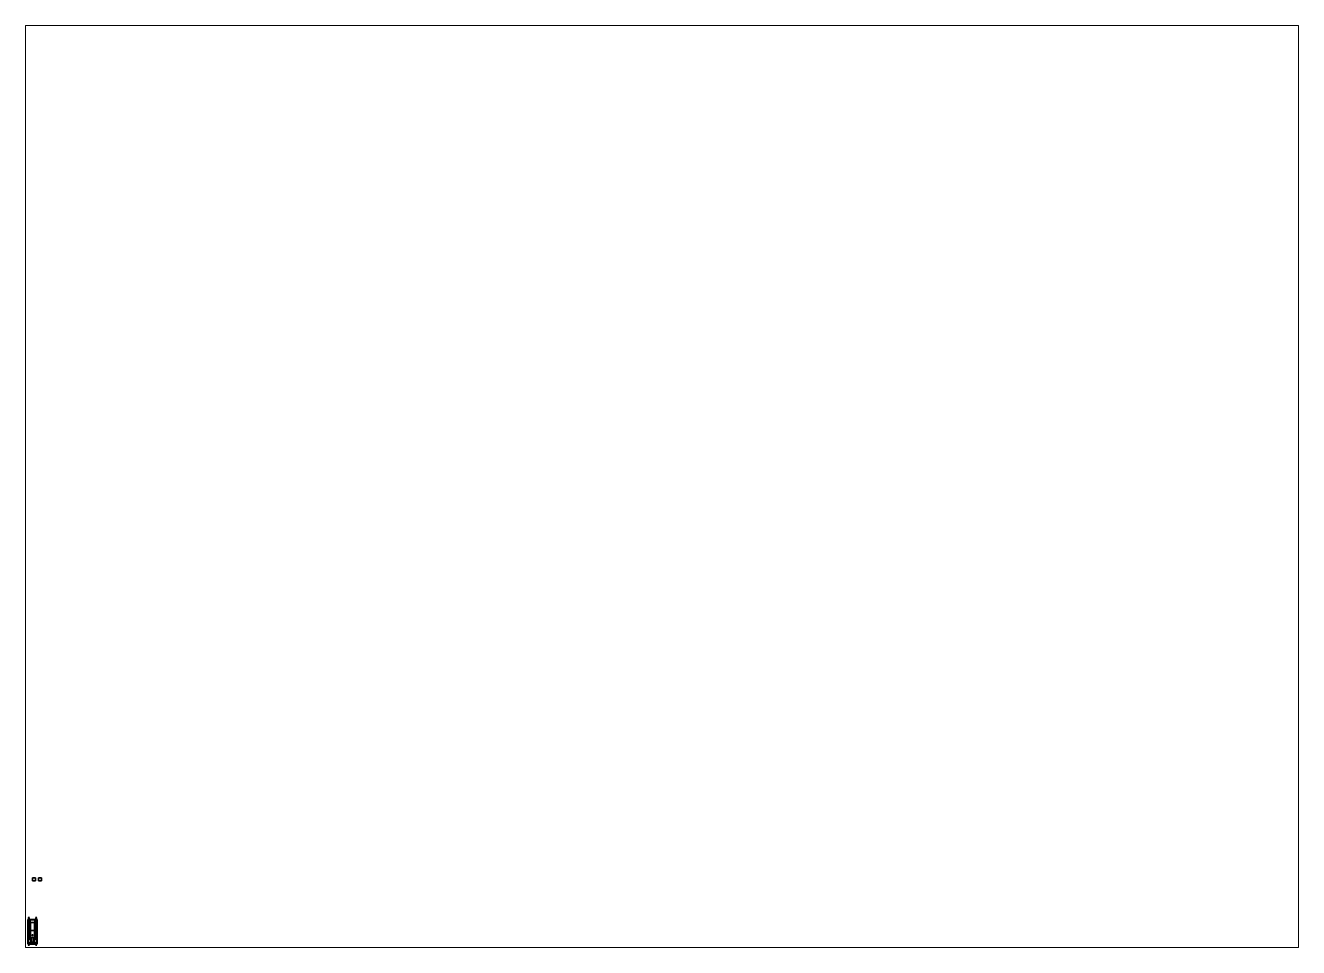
# Paper-space layout 'Layout1' of a CAD drawing. Header units: millimetres. Extents: x 28 to 251, y 20 to 181.
# The model-space entities are those that its viewports show. They can reach past a viewport. Long polylines and large blocks are cut down to what shows.
import ezdxf

# ---------------------------------------------------------------- set-up
doc = ezdxf.new("R2010")
doc.units = ezdxf.units.MM
for name, color, linetype in [('bar', 1, 'Continuous'), ('interior1', 4, 'Continuous'), ('interior2', 6, 'Continuous'), ('wheels', 2, 'Continuous')]:
    doc.layers.add(name, color=color, linetype=linetype)

msp = doc.modelspace()

# ---------------------------------------------------------------- linework, layer by layer
for points in [[(1, 18, 1), (1, 18), (0, 18), (0, 18, 1)], [(1, 18), (1, 17), (0, 17), (0, 18)], [(0, 18), (0, 17), (0, 17, 1), (0, 18, 1)], [(0, 18, 1), (0, 17, 1), (1, 17, 1), (1, 18, 1)], [(0, 17, 1), (0, 17), (1, 17), (1, 17, 1)], [(1, 17, 1), (1, 17), (1, 18), (1, 18, 1)], [(3, 18), (3, 17), (2, 17), (2, 18)], [(2, 18), (2, 17), (3, 17), (3, 18)], [(-1.41, 4.72, 1.03), (-1.03, 4.72, 1.19), (-0.97, 4.72, 1.03), (-1.35, 4.72, 0.87)], [(-1.35, 4.72, 1.19), (-1.19, 4.72, 1.25), (-1.03, 4.72, 1.19), (-1.41, 4.72, 1.03)], [(-1.3, 4.67, 1.03), (-1.27, 4.67, 1.11), (-1.35, 4.72, 1.19), (-1.41, 4.72, 1.03)], [(-1.27, 4.67, 0.95), (-1.3, 4.67, 1.03), (-1.41, 4.72, 1.03), (-1.35, 4.72, 0.87)], [(-1.27, 4.67, 1.11), (-1.19, 4.67, 1.14), (-1.19, 4.72, 1.25), (-1.35, 4.72, 1.19)], [(-1.35, 4.72, 0.87), (-0.97, 4.72, 1.03), (-1.03, 4.72, 0.87), (-1.19, 4.72, 0.81)], [(-1.19, 4.67, 0.92), (-1.27, 4.67, 0.95), (-1.35, 4.72, 0.87), (-1.19, 4.72, 0.81)], [(-1.27, 4.32, 1.11), (-1.31, 4.32, 1.03), (-1.32, 4.08, 1.03), (-1.28, 4.08, 1.12)], [(-1.31, 4.32, 1.03), (-1.27, 4.32, 0.95), (-1.28, 4.08, 0.94), (-1.32, 4.08, 1.03)], [(-1.27, 4.52, 1.11), (-1.3, 4.52, 1.03), (-1.31, 4.32, 1.03), (-1.27, 4.32, 1.11)], [(-1.3, 4.52, 1.03), (-1.27, 4.52, 0.95), (-1.27, 4.32, 0.95), (-1.31, 4.32, 1.03)], [(-1.27, 4.52, 0.95), (-1.3, 4.52, 1.03), (-1.3, 4.67, 1.03), (-1.27, 4.67, 0.95)], [(-1.3, 4.52, 1.03), (-1.27, 4.52, 1.11), (-1.27, 4.67, 1.11), (-1.3, 4.67, 1.03)], [(-1.19, 4.32, 1.15), (-1.27, 4.32, 1.11), (-1.28, 4.08, 1.12), (-1.19, 4.08, 1.16)], [(-1.27, 4.32, 0.95), (-1.19, 4.32, 0.91), (-1.19, 4.08, 0.9), (-1.28, 4.08, 0.94)], [(-1.27, 4.52, 1.11), (-1.19, 4.52, 1.14), (-1.19, 4.67, 1.14), (-1.27, 4.67, 1.11)], [(-1.19, 4.52, 0.92), (-1.27, 4.52, 0.95), (-1.27, 4.67, 0.95), (-1.19, 4.67, 0.92)], [(-1.19, 4.52, 1.14), (-1.27, 4.52, 1.11), (-1.27, 4.32, 1.11), (-1.19, 4.32, 1.15)], [(-1.27, 4.52, 0.95), (-1.19, 4.52, 0.92), (-1.19, 4.32, 0.91), (-1.27, 4.32, 0.95)], [(-1.19, 4.67, 1.14), (-1.11, 4.67, 1.11), (-1.03, 4.72, 1.19), (-1.19, 4.72, 1.25)], [(-1.11, 4.67, 0.95), (-1.19, 4.67, 0.92), (-1.19, 4.72, 0.81), (-1.03, 4.72, 0.87)], [(-1.19, 4.52, 1.14), (-1.11, 4.52, 1.11), (-1.11, 4.67, 1.11), (-1.19, 4.67, 1.14)], [(-1.11, 4.52, 0.95), (-1.19, 4.52, 0.92), (-1.19, 4.67, 0.92), (-1.11, 4.67, 0.95)], [(-1.11, 4.52, 1.11), (-1.19, 4.52, 1.14), (-1.19, 4.32, 1.15), (-1.11, 4.32, 1.11)], [(-1.19, 4.52, 0.92), (-1.11, 4.52, 0.95), (-1.11, 4.32, 0.95), (-1.19, 4.32, 0.91)], [(-1.11, 4.32, 1.11), (-1.19, 4.32, 1.15), (-1.19, 4.08, 1.16), (-1.1, 4.08, 1.12)], [(-1.19, 4.32, 0.91), (-1.11, 4.32, 0.95), (-1.1, 4.08, 0.94), (-1.19, 4.08, 0.9)], [(-1.11, 4.67, 1.11), (-1.08, 4.67, 1.03), (-0.97, 4.72, 1.03), (-1.03, 4.72, 1.19)], [(-1.08, 4.67, 1.03), (-1.11, 4.67, 0.95), (-1.03, 4.72, 0.87), (-0.97, 4.72, 1.03)], [(-1.08, 4.52, 1.03), (-1.11, 4.52, 0.95), (-1.11, 4.67, 0.95), (-1.08, 4.67, 1.03)], [(-1.11, 4.52, 1.11), (-1.08, 4.52, 1.03), (-1.08, 4.67, 1.03), (-1.11, 4.67, 1.11)], [(-1.08, 4.52, 1.03), (-1.11, 4.52, 1.11), (-1.11, 4.32, 1.11), (-1.07, 4.32, 1.03)], [(-1.11, 4.52, 0.95), (-1.08, 4.52, 1.03), (-1.07, 4.32, 1.03), (-1.11, 4.32, 0.95)], [(-1.07, 4.32, 1.03), (-1.11, 4.32, 1.11), (-1.1, 4.08, 1.12), (-1.06, 4.08, 1.03)], [(-1.11, 4.32, 0.95), (-1.07, 4.32, 1.03), (-1.06, 4.08, 1.03), (-1.1, 4.08, 0.94)], [(1.08, 4.67, 1.03), (1.11, 4.67, 1.11), (1.03, 4.72, 1.19), (0.97, 4.72, 1.03)], [(1.11, 4.67, 0.95), (1.08, 4.67, 1.03), (0.97, 4.72, 1.03), (1.03, 4.72, 0.87)], [(1.03, 4.72, 1.19), (1.19, 4.72, 1.25), (1.35, 4.72, 1.19), (0.97, 4.72, 1.03)], [(0.97, 4.72, 1.03), (1.35, 4.72, 1.19), (1.41, 4.72, 1.03), (1.03, 4.72, 0.87)], [(1.11, 4.67, 1.11), (1.19, 4.67, 1.14), (1.19, 4.72, 1.25), (1.03, 4.72, 1.19)], [(1.19, 4.67, 0.92), (1.11, 4.67, 0.95), (1.03, 4.72, 0.87), (1.19, 4.72, 0.81)], [(1.03, 4.72, 0.87), (1.41, 4.72, 1.03), (1.35, 4.72, 0.87), (1.19, 4.72, 0.81)], [(1.07, 4.32, 1.03), (1.11, 4.32, 0.95), (1.1, 4.08, 0.94), (1.06, 4.08, 1.03)], [(1.11, 4.32, 1.11), (1.07, 4.32, 1.03), (1.06, 4.08, 1.03), (1.1, 4.08, 1.12)], [(1.08, 4.52, 1.03), (1.11, 4.52, 0.95), (1.11, 4.32, 0.95), (1.07, 4.32, 1.03)], [(1.11, 4.52, 1.11), (1.08, 4.52, 1.03), (1.07, 4.32, 1.03), (1.11, 4.32, 1.11)], [(1.08, 4.52, 1.03), (1.11, 4.52, 1.11), (1.11, 4.67, 1.11), (1.08, 4.67, 1.03)], [(1.11, 4.52, 0.95), (1.08, 4.52, 1.03), (1.08, 4.67, 1.03), (1.11, 4.67, 0.95)], [(1.11, 4.32, 0.95), (1.19, 4.32, 0.91), (1.19, 4.08, 0.9), (1.1, 4.08, 0.94)], [(1.19, 4.32, 1.15), (1.11, 4.32, 1.11), (1.1, 4.08, 1.12), (1.19, 4.08, 1.16)], [(1.11, 4.52, 1.11), (1.19, 4.52, 1.14), (1.19, 4.67, 1.14), (1.11, 4.67, 1.11)], [(1.19, 4.52, 0.92), (1.11, 4.52, 0.95), (1.11, 4.67, 0.95), (1.19, 4.67, 0.92)], [(1.11, 4.52, 0.95), (1.19, 4.52, 0.92), (1.19, 4.32, 0.91), (1.11, 4.32, 0.95)], [(1.19, 4.52, 1.14), (1.11, 4.52, 1.11), (1.11, 4.32, 1.11), (1.19, 4.32, 1.15)], [(1.19, 4.67, 1.14), (1.27, 4.67, 1.11), (1.35, 4.72, 1.19), (1.19, 4.72, 1.25)], [(1.27, 4.67, 0.95), (1.19, 4.67, 0.92), (1.19, 4.72, 0.81), (1.35, 4.72, 0.87)], [(1.19, 4.52, 1.14), (1.27, 4.52, 1.11), (1.27, 4.67, 1.11), (1.19, 4.67, 1.14)], [(1.27, 4.52, 0.95), (1.19, 4.52, 0.92), (1.19, 4.67, 0.92), (1.27, 4.67, 0.95)], [(1.19, 4.52, 0.92), (1.27, 4.52, 0.95), (1.27, 4.32, 0.95), (1.19, 4.32, 0.91)], [(1.27, 4.52, 1.11), (1.19, 4.52, 1.14), (1.19, 4.32, 1.15), (1.27, 4.32, 1.11)], [(1.19, 4.32, 0.91), (1.27, 4.32, 0.95), (1.28, 4.08, 0.94), (1.19, 4.08, 0.9)], [(1.27, 4.32, 1.11), (1.19, 4.32, 1.15), (1.19, 4.08, 1.16), (1.28, 4.08, 1.12)], [(1.27, 4.67, 1.11), (1.3, 4.67, 1.03), (1.41, 4.72, 1.03), (1.35, 4.72, 1.19)], [(1.3, 4.67, 1.03), (1.27, 4.67, 0.95), (1.35, 4.72, 0.87), (1.41, 4.72, 1.03)], [(1.27, 4.52, 1.11), (1.3, 4.52, 1.03), (1.3, 4.67, 1.03), (1.27, 4.67, 1.11)], [(1.3, 4.52, 1.03), (1.27, 4.52, 0.95), (1.27, 4.67, 0.95), (1.3, 4.67, 1.03)], [(1.27, 4.52, 0.95), (1.3, 4.52, 1.03), (1.31, 4.32, 1.03), (1.27, 4.32, 0.95)], [(1.3, 4.52, 1.03), (1.27, 4.52, 1.11), (1.27, 4.32, 1.11), (1.31, 4.32, 1.03)], [(1.27, 4.32, 0.95), (1.31, 4.32, 1.03), (1.32, 4.08, 1.03), (1.28, 4.08, 0.94)], [(1.31, 4.32, 1.03), (1.27, 4.32, 1.11), (1.28, 4.08, 1.12), (1.32, 4.08, 1.03)], [(-1.52, 4.08, 1.43), (-1.52, 4.08, 1.31), (-1.52, -3.98, 1.31), (-1.52, -3.98, 1.43)], [(1.03, 3.96, 1.43), (1.52, 4.08, 1.43), (-1.52, 4.08, 1.43), (-1.03, 3.96, 1.43)], [(-1.03, 3.96, 1.43), (-1.52, 4.08, 1.43), (-1.48, -1.94, 1.43), (-1.03, -1.94, 1.43)], [(-1.48, -1.94, 1.43), (-1.52, 4.08, 1.43), (-1.52, -3.98, 1.43), (-1.48, -3.77, 1.43)], [(1.52, 4.08, 1.43), (1.52, 4.08, 0.44), (-1.52, 4.08, 0.44), (-1.52, 4.08, 1.43)], [(-1.52, 4.08, 1.31), (-1.52, 4.08, 0.44), (-1.52, 4.03, 0.44), (-1.52, 4.03, 1.31)], [(1.52, 4.08, 0.44), (1.2, 4.08, 0.12), (-1.2, 4.08, 0.12), (-1.52, 4.08, 0.44)], [(-1.52, 4.08, 0.44), (-1.2, 4.08, 0.12), (-1.2, 4.03, 0.12), (-1.52, 4.03, 0.44)], [(-1.52, 4.03, 1.31), (-0.64, 3.15, 1.31), (-0.64, -3.47, 1.31), (-1.52, -3.98, 1.31)], [(-1.52, 4.03, 1.31), (-1.52, 4.03, 0.44), (1.52, 4.03, 0.44), (1.52, 4.03, 1.31)], [(-1.52, 4.03, 0.44), (-1.2, 4.03, 0.12), (1.2, 4.03, 0.12), (1.52, 4.03, 0.44)], [(1.52, 4.03, 1.31), (0.64, 3.15, 1.31), (-0.64, 3.15, 1.31), (-1.52, 4.03, 1.31)], [(-1.46, 3.77, 2.06), (-1.45, 3.78, 2.06), (-1.43, 3.78, 2.01), (-1.44, 3.77, 2)], [(-1.44, 3.77, 2.12), (-1.43, 3.78, 2.11), (-1.45, 3.78, 2.06), (-1.46, 3.77, 2.06)], [(-1.45, 3.76, 2.06), (-1.46, 3.77, 2.06), (-1.44, 3.77, 2), (-1.43, 3.76, 2.01)], [(-1.43, 3.76, 2.11), (-1.44, 3.77, 2.12), (-1.46, 3.77, 2.06), (-1.45, 3.76, 2.06)], [(-1.46, 3.18, 2.06), (-1.45, 3.19, 2.06), (-1.43, 3.19, 2.01), (-1.44, 3.18, 2)], [(-1.44, 3.18, 2.12), (-1.43, 3.19, 2.11), (-1.45, 3.19, 2.06), (-1.46, 3.18, 2.06)], [(-1.45, 3.17, 2.06), (-1.46, 3.18, 2.06), (-1.44, 3.18, 2), (-1.43, 3.17, 2.01)], [(-1.43, 3.17, 2.11), (-1.44, 3.18, 2.12), (-1.46, 3.18, 2.06), (-1.45, 3.17, 2.06)], [(-1.45, 3.78, 2.06), (-1.44, 3.77, 2.06), (-1.42, 3.77, 2.02), (-1.43, 3.78, 2.01)], [(-1.43, 3.78, 2.11), (-1.42, 3.77, 2.1), (-1.44, 3.77, 2.06), (-1.45, 3.78, 2.06)], [(-1.44, 3.77, 2.06), (-1.45, 3.76, 2.06), (-1.43, 3.76, 2.01), (-1.42, 3.77, 2.02)], [(-1.42, 3.77, 2.1), (-1.43, 3.76, 2.11), (-1.45, 3.76, 2.06), (-1.44, 3.77, 2.06)], [(-1.45, 3.19, 2.06), (-1.44, 3.18, 2.06), (-1.42, 3.18, 2.02), (-1.43, 3.19, 2.01)], [(-1.43, 3.19, 2.11), (-1.42, 3.18, 2.1), (-1.44, 3.18, 2.06), (-1.45, 3.19, 2.06)], [(-1.44, 3.18, 2.06), (-1.45, 3.17, 2.06), (-1.43, 3.17, 2.01), (-1.42, 3.18, 2.02)], [(-1.42, 3.18, 2.1), (-1.43, 3.17, 2.11), (-1.45, 3.17, 2.06), (-1.44, 3.18, 2.06)], [(-1.44, 3.77, 2), (-1.43, 3.78, 2.01), (-1.38, 3.78, 1.99), (-1.39, 3.77, 1.98)], [(-1.38, 3.77, 2.14), (-1.38, 3.78, 2.13), (-1.43, 3.78, 2.11), (-1.44, 3.77, 2.12)], [(-1.43, 3.76, 2.01), (-1.44, 3.77, 2), (-1.39, 3.77, 1.98), (-1.38, 3.76, 1.99)], [(-1.38, 3.76, 2.13), (-1.38, 3.77, 2.14), (-1.44, 3.77, 2.12), (-1.43, 3.76, 2.11)], [(-1.38, 3.18, 2.14), (-1.38, 3.19, 2.13), (-1.43, 3.19, 2.11), (-1.44, 3.18, 2.12)], [(-1.44, 3.18, 2), (-1.43, 3.19, 2.01), (-1.38, 3.19, 1.99), (-1.39, 3.18, 1.98)], [(-1.38, 3.17, 2.13), (-1.38, 3.18, 2.14), (-1.44, 3.18, 2.12), (-1.43, 3.17, 2.11)], [(-1.43, 3.17, 2.01), (-1.44, 3.18, 2), (-1.39, 3.18, 1.98), (-1.38, 3.17, 1.99)], [(-1.43, 3.78, 2.01), (-1.42, 3.77, 2.02), (-1.38, 3.77, 2), (-1.38, 3.78, 1.99)], [(-1.38, 3.78, 2.13), (-1.38, 3.77, 2.12), (-1.42, 3.77, 2.1), (-1.43, 3.78, 2.11)], [(-1.42, 3.77, 2.02), (-1.43, 3.76, 2.01), (-1.38, 3.76, 1.99), (-1.38, 3.77, 2)], [(-1.38, 3.77, 2.12), (-1.38, 3.76, 2.13), (-1.43, 3.76, 2.11), (-1.42, 3.77, 2.1)], [(-1.43, 3.19, 2.01), (-1.42, 3.18, 2.02), (-1.38, 3.18, 2), (-1.38, 3.19, 1.99)], [(-1.38, 3.19, 2.13), (-1.38, 3.18, 2.12), (-1.42, 3.18, 2.1), (-1.43, 3.19, 2.11)], [(-1.42, 3.18, 2.02), (-1.43, 3.17, 2.01), (-1.38, 3.17, 1.99), (-1.38, 3.18, 2)], [(-1.38, 3.18, 2.12), (-1.38, 3.17, 2.13), (-1.43, 3.17, 2.11), (-1.42, 3.18, 2.1)], [(-1.41, 2.44, 1.04), (-1.35, 2.44, 1.2), (-1.35, 4.03, 1.2), (-1.41, 4.03, 1.04)], [(-1.35, 2.44, 0.88), (-1.41, 2.44, 1.04), (-1.41, 4.03, 1.04), (-1.35, 4.03, 0.88)], [(-1.41, 2.44, 1.04), (-1.03, 2.44, 0.88), (-0.97, 2.44, 1.04), (-1.35, 2.44, 1.2)], [(-1.35, 2.44, 0.88), (-1.19, 2.44, 0.82), (-1.03, 2.44, 0.88), (-1.41, 2.44, 1.04)], [(-1.38, 3.78, 1.43), (-1.39, 3.77, 1.43), (-1.39, 3.77, 1.98), (-1.38, 3.78, 1.99)], [(-1.39, 3.77, 1.43), (-1.38, 3.76, 1.43), (-1.38, 3.76, 1.99), (-1.39, 3.77, 1.98)], [(-1.38, 3.19, 1.43), (-1.39, 3.18, 1.43), (-1.39, 3.18, 1.98), (-1.38, 3.19, 1.99)], [(-1.39, 3.18, 1.43), (-1.38, 3.17, 1.43), (-1.38, 3.17, 1.99), (-1.39, 3.18, 1.98)], [(-1.38, 3.78, 1.99), (-1.38, 3.77, 2), (-1.34, 3.77, 2.02), (-1.33, 3.78, 2.01)], [(-1.37, 3.77, 1.98), (-1.38, 3.78, 1.99), (-1.33, 3.78, 2.01), (-1.32, 3.77, 2)], [(-1.33, 3.78, 2.11), (-1.34, 3.77, 2.1), (-1.38, 3.77, 2.12), (-1.38, 3.78, 2.13)], [(-1.32, 3.77, 2.12), (-1.33, 3.78, 2.11), (-1.38, 3.78, 2.13), (-1.38, 3.77, 2.14)], [(-1.37, 3.77, 1.43), (-1.38, 3.78, 1.43), (-1.38, 3.78, 1.99), (-1.37, 3.77, 1.98)], [(-1.38, 3.77, 2), (-1.38, 3.76, 1.99), (-1.33, 3.76, 2.01), (-1.34, 3.77, 2.02)], [(-1.38, 3.76, 1.99), (-1.37, 3.77, 1.98), (-1.32, 3.77, 2), (-1.33, 3.76, 2.01)], [(-1.34, 3.77, 2.1), (-1.33, 3.76, 2.11), (-1.38, 3.76, 2.13), (-1.38, 3.77, 2.12)], [(-1.33, 3.76, 2.11), (-1.32, 3.77, 2.12), (-1.38, 3.77, 2.14), (-1.38, 3.76, 2.13)], [(-1.38, 3.76, 1.43), (-1.37, 3.77, 1.43), (-1.37, 3.77, 1.98), (-1.38, 3.76, 1.99)], [(-1.37, 3.18, 1.43), (-1.38, 3.19, 1.43), (-1.38, 3.19, 1.99), (-1.37, 3.18, 1.98)], [(-1.38, 3.19, 1.99), (-1.38, 3.18, 2), (-1.34, 3.18, 2.02), (-1.33, 3.19, 2.01)], [(-1.33, 3.19, 2.11), (-1.34, 3.18, 2.1), (-1.38, 3.18, 2.12), (-1.38, 3.19, 2.13)], [(-1.32, 3.18, 2.12), (-1.33, 3.19, 2.11), (-1.38, 3.19, 2.13), (-1.38, 3.18, 2.14)], [(-1.37, 3.18, 1.98), (-1.38, 3.19, 1.99), (-1.33, 3.19, 2.01), (-1.32, 3.18, 2)], [(-1.38, 3.17, 1.43), (-1.37, 3.18, 1.43), (-1.37, 3.18, 1.98), (-1.38, 3.17, 1.99)], [(-1.38, 3.18, 2), (-1.38, 3.17, 1.99), (-1.33, 3.17, 2.01), (-1.34, 3.18, 2.02)], [(-1.34, 3.18, 2.1), (-1.33, 3.17, 2.11), (-1.38, 3.17, 2.13), (-1.38, 3.18, 2.12)], [(-1.33, 3.17, 2.11), (-1.32, 3.18, 2.12), (-1.38, 3.18, 2.14), (-1.38, 3.17, 2.13)], [(-1.38, 3.17, 1.99), (-1.37, 3.18, 1.98), (-1.32, 3.18, 2), (-1.33, 3.17, 2.01)], [(-1.19, 2.44, 0.82), (-1.35, 2.44, 0.88), (-1.35, 4.03, 0.88), (-1.19, 4.03, 0.82)], [(-1.35, 2.44, 1.2), (-1.19, 2.44, 1.26), (-1.19, 4.03, 1.26), (-1.35, 4.03, 1.2)], [(-1.35, 2.44, 1.2), (-0.97, 2.44, 1.04), (-1.03, 2.44, 1.2), (-1.19, 2.44, 1.26)], [(-1.33, 3.78, 2.01), (-1.34, 3.77, 2.02), (-1.32, 3.77, 2.06), (-1.31, 3.78, 2.06)], [(-1.31, 3.78, 2.06), (-1.32, 3.77, 2.06), (-1.34, 3.77, 2.1), (-1.33, 3.78, 2.11)], [(-1.34, 3.77, 2.02), (-1.33, 3.76, 2.01), (-1.31, 3.76, 2.06), (-1.32, 3.77, 2.06)], [(-1.32, 3.77, 2.06), (-1.31, 3.76, 2.06), (-1.33, 3.76, 2.11), (-1.34, 3.77, 2.1)], [(-1.33, 3.19, 2.01), (-1.34, 3.18, 2.02), (-1.32, 3.18, 2.06), (-1.31, 3.19, 2.06)], [(-1.31, 3.19, 2.06), (-1.32, 3.18, 2.06), (-1.34, 3.18, 2.1), (-1.33, 3.19, 2.11)], [(-1.34, 3.18, 2.02), (-1.33, 3.17, 2.01), (-1.31, 3.17, 2.06), (-1.32, 3.18, 2.06)], [(-1.32, 3.18, 2.06), (-1.31, 3.17, 2.06), (-1.33, 3.17, 2.11), (-1.34, 3.18, 2.1)], [(-1.32, 3.77, 2), (-1.33, 3.78, 2.01), (-1.31, 3.78, 2.06), (-1.3, 3.77, 2.06)], [(-1.3, 3.77, 2.06), (-1.31, 3.78, 2.06), (-1.33, 3.78, 2.11), (-1.32, 3.77, 2.12)], [(-1.33, 3.76, 2.01), (-1.32, 3.77, 2), (-1.3, 3.77, 2.06), (-1.31, 3.76, 2.06)], [(-1.31, 3.76, 2.06), (-1.3, 3.77, 2.06), (-1.32, 3.77, 2.12), (-1.33, 3.76, 2.11)], [(-1.32, 3.18, 2), (-1.33, 3.19, 2.01), (-1.31, 3.19, 2.06), (-1.3, 3.18, 2.06)], [(-1.3, 3.18, 2.06), (-1.31, 3.19, 2.06), (-1.33, 3.19, 2.11), (-1.32, 3.18, 2.12)], [(-1.33, 3.17, 2.01), (-1.32, 3.18, 2), (-1.3, 3.18, 2.06), (-1.31, 3.17, 2.06)], [(-1.31, 3.17, 2.06), (-1.3, 3.18, 2.06), (-1.32, 3.18, 2.12), (-1.33, 3.17, 2.11)], [(-1.29, 4.15, 1.55), (-1.25, 4.15, 1.63), (-1.17, 4.15, 1.67), (-1.25, 4.15, 1.47)], [(-1.29, 4.1, 1.55), (-1.25, 4.1, 1.63), (-1.25, 4.15, 1.63), (-1.29, 4.15, 1.55)], [(-1.25, 4.1, 1.47), (-1.29, 4.1, 1.55), (-1.29, 4.15, 1.55), (-1.25, 4.15, 1.47)], [(-1.24, 4.04, 1.62), (-1.25, 4.1, 1.63), (-1.29, 4.1, 1.55), (-1.27, 4.04, 1.55)], [(-1.27, 4.04, 1.55), (-1.29, 4.1, 1.55), (-1.25, 4.1, 1.47), (-1.24, 4.04, 1.48)], [(-1.21, 4, 1.59), (-1.24, 4.04, 1.62), (-1.27, 4.04, 1.55), (-1.23, 4, 1.55)], [(-1.23, 4, 1.55), (-1.27, 4.04, 1.55), (-1.24, 4.04, 1.48), (-1.21, 4, 1.51)], [(-1.25, 4.15, 1.47), (-1.17, 4.15, 1.67), (-1.09, 4.15, 1.63), (-1.17, 4.15, 1.43)], [(-1.17, 4.1, 1.43), (-1.25, 4.1, 1.47), (-1.25, 4.15, 1.47), (-1.17, 4.15, 1.43)], [(-1.25, 4.1, 1.63), (-1.17, 4.1, 1.67), (-1.17, 4.15, 1.67), (-1.25, 4.15, 1.63)], [(-1.24, 4.04, 1.48), (-1.25, 4.1, 1.47), (-1.17, 4.1, 1.43), (-1.17, 4.04, 1.45)], [(-1.17, 4.04, 1.65), (-1.17, 4.1, 1.67), (-1.25, 4.1, 1.63), (-1.24, 4.04, 1.62)], [(-1.21, 4, 1.51), (-1.24, 4.04, 1.48), (-1.17, 4.04, 1.45), (-1.17, 4, 1.49)], [(-1.17, 4, 1.61), (-1.17, 4.04, 1.65), (-1.24, 4.04, 1.62), (-1.21, 4, 1.59)], [(-1.17, 3.98, 1.55), (-1.21, 4, 1.59), (-1.23, 4, 1.55), (-1.17, 3.98, 1.55)], [(-1.17, 3.98, 1.55), (-1.23, 4, 1.55), (-1.21, 4, 1.51), (-1.17, 3.98, 1.55)], [(-1.17, 3.98, 1.55), (-1.17, 4, 1.61), (-1.21, 4, 1.59), (-1.17, 3.98, 1.55)], [(-1.17, 3.98, 1.55), (-1.21, 4, 1.51), (-1.17, 4, 1.49), (-1.17, 3.98, 1.55)], [(-1.2, 4.03, 0.12), (-1.2, 4.08, 0.12), (1.2, 4.08, 0.12), (1.2, 4.03, 0.12)], [(-1.03, 2.44, 0.88), (-1.19, 2.44, 0.82), (-1.19, 4.03, 0.82), (-1.03, 4.03, 0.88)], [(-1.19, 2.44, 1.26), (-1.03, 2.44, 1.2), (-1.03, 4.03, 1.2), (-1.19, 4.03, 1.26)], [(-1.17, 4.15, 1.43), (-1.09, 4.15, 1.63), (-1.05, 4.15, 1.55), (-1.09, 4.15, 1.47)], [(-1.09, 4.1, 1.47), (-1.17, 4.1, 1.43), (-1.17, 4.15, 1.43), (-1.09, 4.15, 1.47)], [(-1.17, 4.1, 1.67), (-1.09, 4.1, 1.63), (-1.09, 4.15, 1.63), (-1.17, 4.15, 1.67)], [(-1.17, 4.04, 1.45), (-1.17, 4.1, 1.43), (-1.09, 4.1, 1.47), (-1.1, 4.04, 1.48)], [(-1.1, 4.04, 1.62), (-1.09, 4.1, 1.63), (-1.17, 4.1, 1.67), (-1.17, 4.04, 1.65)], [(-1.17, 4, 1.49), (-1.17, 4.04, 1.45), (-1.1, 4.04, 1.48), (-1.13, 4, 1.51)], [(-1.13, 4, 1.59), (-1.1, 4.04, 1.62), (-1.17, 4.04, 1.65), (-1.17, 4, 1.61)], [(-1.17, 3.98, 1.55), (-1.13, 4, 1.59), (-1.17, 4, 1.61), (-1.17, 3.98, 1.55)], [(-1.17, 3.98, 1.55), (-1.11, 4, 1.55), (-1.13, 4, 1.59), (-1.17, 3.98, 1.55)], [(-1.17, 3.98, 1.55), (-1.13, 4, 1.51), (-1.11, 4, 1.55), (-1.17, 3.98, 1.55)], [(-1.17, 3.98, 1.55), (-1.17, 4, 1.49), (-1.13, 4, 1.51), (-1.17, 3.98, 1.55)], [(-1.11, 4, 1.55), (-1.07, 4.04, 1.55), (-1.1, 4.04, 1.62), (-1.13, 4, 1.59)], [(-1.13, 4, 1.51), (-1.1, 4.04, 1.48), (-1.07, 4.04, 1.55), (-1.11, 4, 1.55)], [(-1.07, 4.04, 1.55), (-1.05, 4.1, 1.55), (-1.09, 4.1, 1.63), (-1.1, 4.04, 1.62)], [(-1.1, 4.04, 1.48), (-1.09, 4.1, 1.47), (-1.05, 4.1, 1.55), (-1.07, 4.04, 1.55)], [(-1.09, 3.62, 1.43), (-1.1, 3.61, 1.43), (-1.1, 3.61, 3.43), (-1.09, 3.62, 3.43)], [(-1.09, 3.62, 3.43), (-1.1, 3.61, 3.43), (-1.01, 3.61, 3.52), (-1.01, 3.62, 3.51)], [(-1.1, 3.61, 1.43), (-1.09, 3.6, 1.43), (-1.09, 3.6, 3.43), (-1.1, 3.61, 3.43)], [(-1.1, 3.61, 1.53), (-1.09, 3.6, 1.52), (-1.09, 3.32, 1.52), (-1.1, 3.31, 1.53)], [(-1.09, 3.6, 1.54), (-1.1, 3.61, 1.53), (-1.1, 3.31, 1.53), (-1.09, 3.32, 1.54)], [(-1.1, 3.61, 1.93), (-1.09, 3.6, 1.92), (-1.09, 3.32, 1.92), (-1.1, 3.31, 1.93)], [(-1.09, 3.6, 1.94), (-1.1, 3.61, 1.93), (-1.1, 3.31, 1.93), (-1.09, 3.32, 1.94)], [(-1.1, 3.61, 1.73), (-1.09, 3.6, 1.72), (-1.09, 3.32, 1.72), (-1.1, 3.31, 1.73)], [(-1.09, 3.6, 1.74), (-1.1, 3.61, 1.73), (-1.1, 3.31, 1.73), (-1.09, 3.32, 1.74)], [(-1.1, 3.61, 2.33), (-1.09, 3.6, 2.32), (-1.09, 3.32, 2.32), (-1.1, 3.31, 2.33)], [(-1.09, 3.6, 2.34), (-1.1, 3.61, 2.33), (-1.1, 3.31, 2.33), (-1.09, 3.32, 2.34)], [(-1.1, 3.61, 2.13), (-1.09, 3.6, 2.12), (-1.09, 3.32, 2.12), (-1.1, 3.31, 2.13)], [(-1.09, 3.6, 2.14), (-1.1, 3.61, 2.13), (-1.1, 3.31, 2.13), (-1.09, 3.32, 2.14)], [(-1.1, 3.61, 2.53), (-1.09, 3.6, 2.52), (-1.09, 3.32, 2.52), (-1.1, 3.31, 2.53)], [(-1.09, 3.6, 2.54), (-1.1, 3.61, 2.53), (-1.1, 3.31, 2.53), (-1.09, 3.32, 2.54)], [(-1.1, 3.61, 2.73), (-1.09, 3.6, 2.72), (-1.09, 3.32, 2.72), (-1.1, 3.31, 2.73)], [(-1.09, 3.6, 2.74), (-1.1, 3.61, 2.73), (-1.1, 3.31, 2.73), (-1.09, 3.32, 2.74)], [(-1.1, 3.61, 3.13), (-1.09, 3.6, 3.12), (-1.09, 3.32, 3.12), (-1.1, 3.31, 3.13)], [(-1.09, 3.6, 3.14), (-1.1, 3.61, 3.13), (-1.1, 3.31, 3.13), (-1.09, 3.32, 3.14)], [(-1.1, 3.61, 2.93), (-1.09, 3.6, 2.92), (-1.09, 3.32, 2.92), (-1.1, 3.31, 2.93)], [(-1.09, 3.6, 2.94), (-1.1, 3.61, 2.93), (-1.1, 3.31, 2.93), (-1.09, 3.32, 2.94)], [(-1.1, 3.61, 3.33), (-1.09, 3.6, 3.32), (-1.09, 3.32, 3.32), (-1.1, 3.31, 3.33)], [(-1.09, 3.6, 3.34), (-1.1, 3.61, 3.33), (-1.1, 3.31, 3.33), (-1.09, 3.32, 3.34)], [(-1.1, 3.61, 3.43), (-1.09, 3.6, 3.43), (-1.01, 3.6, 3.51), (-1.01, 3.61, 3.52)], [(-1.09, 3.32, 1.43), (-1.1, 3.31, 1.43), (-1.1, 3.31, 3.43), (-1.09, 3.32, 3.43)], [(-1.09, 3.32, 3.43), (-1.1, 3.31, 3.43), (-1.01, 3.31, 3.52), (-1.01, 3.32, 3.51)], [(-1.1, 3.31, 1.43), (-1.09, 3.3, 1.43), (-1.09, 3.3, 3.43), (-1.1, 3.31, 3.43)], [(-1.1, 3.31, 3.43), (-1.09, 3.3, 3.43), (-1.01, 3.3, 3.51), (-1.01, 3.31, 3.52)], [(-1.09, 4.1, 1.63), (-1.05, 4.1, 1.55), (-1.05, 4.15, 1.55), (-1.09, 4.15, 1.63)], [(-1.05, 4.1, 1.55), (-1.09, 4.1, 1.47), (-1.09, 4.15, 1.47), (-1.05, 4.15, 1.55)], [(-1.08, 3.61, 1.43), (-1.09, 3.62, 1.43), (-1.09, 3.62, 3.43), (-1.08, 3.61, 3.43)], [(-1.08, 3.61, 3.43), (-1.09, 3.62, 3.43), (-1.01, 3.62, 3.51), (-1.01, 3.61, 3.5)], [(-1.09, 3.6, 1.43), (-1.08, 3.61, 1.43), (-1.08, 3.61, 3.43), (-1.09, 3.6, 3.43)], [(-1.09, 3.6, 1.52), (-1.08, 3.61, 1.53), (-1.08, 3.31, 1.53), (-1.09, 3.32, 1.52)], [(-1.08, 3.61, 1.53), (-1.09, 3.6, 1.54), (-1.09, 3.32, 1.54), (-1.08, 3.31, 1.53)], [(-1.09, 3.6, 1.92), (-1.08, 3.61, 1.93), (-1.08, 3.31, 1.93), (-1.09, 3.32, 1.92)], [(-1.08, 3.61, 1.93), (-1.09, 3.6, 1.94), (-1.09, 3.32, 1.94), (-1.08, 3.31, 1.93)], [(-1.09, 3.6, 1.72), (-1.08, 3.61, 1.73), (-1.08, 3.31, 1.73), (-1.09, 3.32, 1.72)], [(-1.08, 3.61, 1.73), (-1.09, 3.6, 1.74), (-1.09, 3.32, 1.74), (-1.08, 3.31, 1.73)], [(-1.09, 3.6, 2.32), (-1.08, 3.61, 2.33), (-1.08, 3.31, 2.33), (-1.09, 3.32, 2.32)], [(-1.08, 3.61, 2.33), (-1.09, 3.6, 2.34), (-1.09, 3.32, 2.34), (-1.08, 3.31, 2.33)], [(-1.09, 3.6, 2.12), (-1.08, 3.61, 2.13), (-1.08, 3.31, 2.13), (-1.09, 3.32, 2.12)], [(-1.08, 3.61, 2.13), (-1.09, 3.6, 2.14), (-1.09, 3.32, 2.14), (-1.08, 3.31, 2.13)], [(-1.09, 3.6, 2.52), (-1.08, 3.61, 2.53), (-1.08, 3.31, 2.53), (-1.09, 3.32, 2.52)], [(-1.08, 3.61, 2.53), (-1.09, 3.6, 2.54), (-1.09, 3.32, 2.54), (-1.08, 3.31, 2.53)], [(-1.09, 3.6, 2.72), (-1.08, 3.61, 2.73), (-1.08, 3.31, 2.73), (-1.09, 3.32, 2.72)], [(-1.08, 3.61, 2.73), (-1.09, 3.6, 2.74), (-1.09, 3.32, 2.74), (-1.08, 3.31, 2.73)], [(-1.09, 3.6, 3.12), (-1.08, 3.61, 3.13), (-1.08, 3.31, 3.13), (-1.09, 3.32, 3.12)], [(-1.08, 3.61, 3.13), (-1.09, 3.6, 3.14), (-1.09, 3.32, 3.14), (-1.08, 3.31, 3.13)], [(-1.09, 3.6, 2.92), (-1.08, 3.61, 2.93), (-1.08, 3.31, 2.93), (-1.09, 3.32, 2.92)], [(-1.08, 3.61, 2.93), (-1.09, 3.6, 2.94), (-1.09, 3.32, 2.94), (-1.08, 3.31, 2.93)], [(-1.09, 3.6, 3.32), (-1.08, 3.61, 3.33), (-1.08, 3.31, 3.33), (-1.09, 3.32, 3.32)], [(-1.08, 3.61, 3.33), (-1.09, 3.6, 3.34), (-1.09, 3.32, 3.34), (-1.08, 3.31, 3.33)], [(-1.09, 3.6, 3.43), (-1.08, 3.61, 3.43), (-1.01, 3.61, 3.5), (-1.01, 3.6, 3.51)], [(-1.08, 3.31, 1.43), (-1.09, 3.32, 1.43), (-1.09, 3.32, 3.43), (-1.08, 3.31, 3.43)], [(-1.08, 3.31, 3.43), (-1.09, 3.32, 3.43), (-1.01, 3.32, 3.51), (-1.01, 3.31, 3.5)], [(-1.09, 3.3, 1.43), (-1.08, 3.31, 1.43), (-1.08, 3.31, 3.43), (-1.09, 3.3, 3.43)], [(-1.09, 3.3, 3.43), (-1.08, 3.31, 3.43), (-1.01, 3.31, 3.5), (-1.01, 3.3, 3.51)], [(-1.05, 3.05, 3.15), (-1.05, 3.05, 1.7), (-1.05, 0.44, 1.7), (-1.05, 0.44, 3.15)], [(-1.03, 3.05, 3.15), (-1.03, 3.05, 1.7), (-1.05, 3.05, 1.7), (-1.05, 3.05, 3.15)], [(-1.05, 0.44, 1.7), (-1.05, 3.05, 1.7), (-1.03, 3.05, 1.7), (-1.03, 0.44, 1.7)], [(-1.03, 0.44, 3.15), (-1.03, 3.05, 3.15), (-1.05, 3.05, 3.15), (-1.05, 0.44, 3.15)], [(-1.05, 0.44, 3.15), (-1.05, 0.44, 1.7), (-1.03, 0.44, 1.7), (-1.03, 0.44, 3.15)], [(-1.03, 2.44, 1.2), (-0.97, 2.44, 1.04), (-0.97, 4.03, 1.04), (-1.03, 4.03, 1.2)], [(-0.97, 2.44, 1.04), (-1.03, 2.44, 0.88), (-1.03, 4.03, 0.88), (-0.97, 4.03, 1.04)], [(1.03, 3.96, 3.23), (1.03, 3.96, 1.43), (-1.03, 3.96, 1.43), (-1.03, 3.96, 3.23)], [(-1.03, 3.96, 3.23), (-1.03, 3.96, 1.43), (-1.03, 3.05, 1.7), (-1.03, 3.05, 3.15)], [(-0.83, 3.96, 3.31), (-1.03, 3.96, 3.23), (-1.03, -1.94, 3.23), (-0.83, -1.94, 3.31)], [(0.83, 3.96, 3.31), (1.03, 3.96, 3.23), (-1.03, 3.96, 3.23), (-0.83, 3.96, 3.31)], [(-1.03, -1.94, 3.23), (-1.03, 3.96, 3.23), (-1.03, 3.05, 3.15), (-1.03, 0.44, 3.15)], [(-1.03, 0.44, 1.7), (-1.03, 3.05, 1.7), (-1.03, 3.96, 1.43), (-1.03, -1.94, 1.43)], [(-1.03, 0.44, 3.15), (-1.03, 0.44, 1.7), (-1.03, -1.94, 1.43), (-1.03, -1.94, 3.23)], [(-1.01, 3.61, 3.5), (-1.01, 3.62, 3.51), (-0.63, 3.62, 3.51), (-0.63, 3.61, 3.5)], [(-1.01, 3.62, 3.51), (-1.01, 3.61, 3.52), (-0.63, 3.61, 3.52), (-0.63, 3.62, 3.51)], [(-1.01, 3.61, 3.52), (-1.01, 3.6, 3.51), (-0.63, 3.6, 3.51), (-0.63, 3.61, 3.52)], [(-1.01, 3.6, 3.51), (-1.01, 3.61, 3.5), (-0.63, 3.61, 3.5), (-0.63, 3.6, 3.51)], [(-1.01, 3.31, 3.5), (-1.01, 3.32, 3.51), (-0.63, 3.32, 3.51), (-0.63, 3.31, 3.5)], [(-1.01, 3.32, 3.51), (-1.01, 3.31, 3.52), (-0.63, 3.31, 3.52), (-0.63, 3.32, 3.51)], [(-1.01, 3.31, 3.52), (-1.01, 3.3, 3.51), (-0.63, 3.3, 3.51), (-0.63, 3.31, 3.52)], [(-1.01, 3.3, 3.51), (-1.01, 3.31, 3.5), (-0.63, 3.31, 3.5), (-0.63, 3.3, 3.51)], [(0.83, 3.05, 3.31), (0.83, 3.96, 3.31), (-0.83, 3.96, 3.31), (-0.83, 3.05, 3.31)], [(-0.83, 3.05, 3.66), (-0.83, 3.05, 3.31), (-0.83, 0.47, 3.31), (-0.83, 0.47, 3.66)], [(0.83, 3.05, 3.66), (0.83, 3.05, 3.31), (-0.83, 3.05, 3.31), (-0.83, 3.05, 3.66)], [(0.83, 0.47, 3.66), (0.83, 3.05, 3.66), (-0.83, 3.05, 3.66), (-0.83, 0.47, 3.66)], [(0.83, -1.94, 3.31), (0.83, 0.47, 3.31), (-0.83, 0.47, 3.31), (-0.83, -1.94, 3.31)], [(-0.83, 0.47, 3.66), (-0.83, 0.47, 3.31), (0.83, 0.47, 3.31), (0.83, 0.47, 3.66)], [(0.64, 3.15, 1.31), (0.64, 3.15, 0.38), (-0.64, 3.15, 0.38), (-0.64, 3.15, 1.31)], [(-0.64, 3.15, 1.31), (-0.64, 3.15, 0.38), (-0.64, -3.47, 0.38), (-0.64, -3.47, 1.31)], [(-0.64, -3.47, 0.38), (-0.64, 3.15, 0.38), (0.64, 3.15, 0.38), (0.64, -3.47, 0.38)], [(-0.54, 3.61, 3.43), (-0.55, 3.62, 3.43), (-0.63, 3.62, 3.51), (-0.63, 3.61, 3.52)], [(-0.55, 3.62, 3.43), (-0.56, 3.61, 3.43), (-0.63, 3.61, 3.5), (-0.63, 3.62, 3.51)], [(-0.56, 3.61, 3.43), (-0.55, 3.6, 3.43), (-0.63, 3.6, 3.51), (-0.63, 3.61, 3.5)], [(-0.55, 3.6, 3.43), (-0.54, 3.61, 3.43), (-0.63, 3.61, 3.52), (-0.63, 3.6, 3.51)], [(-0.54, 3.31, 3.43), (-0.55, 3.32, 3.43), (-0.63, 3.32, 3.51), (-0.63, 3.31, 3.52)], [(-0.55, 3.32, 3.43), (-0.56, 3.31, 3.43), (-0.63, 3.31, 3.5), (-0.63, 3.32, 3.51)], [(-0.56, 3.31, 3.43), (-0.55, 3.3, 3.43), (-0.63, 3.3, 3.51), (-0.63, 3.31, 3.5)], [(-0.55, 3.3, 3.43), (-0.54, 3.31, 3.43), (-0.63, 3.31, 3.52), (-0.63, 3.3, 3.51)], [(-0.55, 3.62, 3.31), (-0.56, 3.61, 3.31), (-0.56, 3.61, 3.43), (-0.55, 3.62, 3.43)], [(-0.56, 3.61, 3.31), (-0.55, 3.6, 3.31), (-0.55, 3.6, 3.43), (-0.56, 3.61, 3.43)], [(-0.55, 3.32, 3.31), (-0.56, 3.31, 3.31), (-0.56, 3.31, 3.43), (-0.55, 3.32, 3.43)], [(-0.56, 3.31, 3.31), (-0.55, 3.3, 3.31), (-0.55, 3.3, 3.43), (-0.56, 3.31, 3.43)], [(-0.54, 3.61, 3.31), (-0.55, 3.62, 3.31), (-0.55, 3.62, 3.43), (-0.54, 3.61, 3.43)], [(-0.55, 3.6, 3.31), (-0.54, 3.61, 3.31), (-0.54, 3.61, 3.43), (-0.55, 3.6, 3.43)], [(-0.54, 3.31, 3.31), (-0.55, 3.32, 3.31), (-0.55, 3.32, 3.43), (-0.54, 3.31, 3.43)], [(-0.55, 3.3, 3.31), (-0.54, 3.31, 3.31), (-0.54, 3.31, 3.43), (-0.55, 3.3, 3.43)], [(0.64, -3.47, 1.31), (0.64, 3.15, 1.31), (1.52, 4.03, 1.31), (1.52, -3.98, 1.31)], [(0.64, -3.47, 0.38), (0.64, 3.15, 0.38), (0.64, 3.15, 1.31), (0.64, -3.47, 1.31)], [(1.03, -1.94, 3.23), (1.03, 3.96, 3.23), (0.83, 3.96, 3.31), (0.83, -1.94, 3.31)], [(0.83, 0.47, 3.31), (0.83, 3.05, 3.31), (0.83, 3.05, 3.66), (0.83, 0.47, 3.66)], [(0.97, 2.44, 1.04), (1.03, 2.44, 1.2), (1.03, 4.03, 1.2), (0.97, 4.03, 1.04)], [(1.03, 2.44, 0.88), (0.97, 2.44, 1.04), (0.97, 4.03, 1.04), (1.03, 4.03, 0.88)], [(0.97, 2.44, 1.04), (1.35, 2.44, 0.88), (1.41, 2.44, 1.04), (1.03, 2.44, 1.2)], [(1.03, 2.44, 0.88), (1.19, 2.44, 0.82), (1.35, 2.44, 0.88), (0.97, 2.44, 1.04)], [(1.48, -1.94, 1.43), (1.52, 4.08, 1.43), (1.03, 3.96, 1.43), (1.03, -1.94, 1.43)], [(1.03, 2.44, 1.2), (1.19, 2.44, 1.26), (1.19, 4.03, 1.26), (1.03, 4.03, 1.2)], [(1.19, 2.44, 0.82), (1.03, 2.44, 0.88), (1.03, 4.03, 0.88), (1.19, 4.03, 0.82)], [(1.03, 0.44, 3.15), (1.03, 3.05, 3.15), (1.03, 3.96, 3.23), (1.03, -1.94, 3.23)], [(1.03, -1.94, 1.43), (1.03, 3.96, 1.43), (1.03, 3.05, 1.7), (1.03, 0.44, 1.7)], [(1.03, 3.05, 3.15), (1.03, 3.05, 1.7), (1.03, 3.96, 1.43), (1.03, 3.96, 3.23)], [(1.05, 3.05, 3.15), (1.05, 3.05, 1.7), (1.03, 3.05, 1.7), (1.03, 3.05, 3.15)], [(1.03, 0.44, 1.7), (1.03, 3.05, 1.7), (1.05, 3.05, 1.7), (1.05, 0.44, 1.7)], [(1.05, 0.44, 3.15), (1.05, 3.05, 3.15), (1.03, 3.05, 3.15), (1.03, 0.44, 3.15)], [(1.03, 2.44, 1.2), (1.41, 2.44, 1.04), (1.35, 2.44, 1.2), (1.19, 2.44, 1.26)], [(1.03, 0.44, 3.15), (1.03, 0.44, 1.7), (1.05, 0.44, 1.7), (1.05, 0.44, 3.15)], [(1.03, -1.94, 3.23), (1.03, -1.94, 1.43), (1.03, 0.44, 1.7), (1.03, 0.44, 3.15)], [(1.05, 4.1, 1.55), (1.09, 4.1, 1.63), (1.09, 4.15, 1.63), (1.05, 4.15, 1.55)], [(1.09, 4.1, 1.47), (1.05, 4.1, 1.55), (1.05, 4.15, 1.55), (1.09, 4.15, 1.47)], [(1.05, 4.15, 1.55), (1.09, 4.15, 1.63), (1.17, 4.15, 1.67), (1.09, 4.15, 1.47)], [(1.1, 4.04, 1.62), (1.09, 4.1, 1.63), (1.05, 4.1, 1.55), (1.07, 4.04, 1.55)], [(1.07, 4.04, 1.55), (1.05, 4.1, 1.55), (1.09, 4.1, 1.47), (1.1, 4.04, 1.48)], [(1.05, 0.44, 1.7), (1.05, 3.05, 1.7), (1.05, 3.05, 3.15), (1.05, 0.44, 3.15)], [(1.13, 4, 1.59), (1.1, 4.04, 1.62), (1.07, 4.04, 1.55), (1.11, 4, 1.55)], [(1.11, 4, 1.55), (1.07, 4.04, 1.55), (1.1, 4.04, 1.48), (1.13, 4, 1.51)], [(1.09, 4.1, 1.63), (1.17, 4.1, 1.67), (1.17, 4.15, 1.67), (1.09, 4.15, 1.63)], [(1.17, 4.1, 1.43), (1.09, 4.1, 1.47), (1.09, 4.15, 1.47), (1.17, 4.15, 1.43)], [(1.09, 4.15, 1.47), (1.17, 4.15, 1.67), (1.25, 4.15, 1.63), (1.17, 4.15, 1.43)], [(1.17, 4.04, 1.65), (1.17, 4.1, 1.67), (1.09, 4.1, 1.63), (1.1, 4.04, 1.62)], [(1.1, 4.04, 1.48), (1.09, 4.1, 1.47), (1.17, 4.1, 1.43), (1.17, 4.04, 1.45)], [(1.17, 4, 1.61), (1.17, 4.04, 1.65), (1.1, 4.04, 1.62), (1.13, 4, 1.59)], [(1.13, 4, 1.51), (1.1, 4.04, 1.48), (1.17, 4.04, 1.45), (1.17, 4, 1.49)], [(1.17, 3.98, 1.55), (1.13, 4, 1.59), (1.11, 4, 1.55), (1.17, 3.98, 1.55)], [(1.17, 3.98, 1.55), (1.11, 4, 1.55), (1.13, 4, 1.51), (1.17, 3.98, 1.55)], [(1.17, 3.98, 1.55), (1.17, 4, 1.61), (1.13, 4, 1.59), (1.17, 3.98, 1.55)], [(1.17, 3.98, 1.55), (1.13, 4, 1.51), (1.17, 4, 1.49), (1.17, 3.98, 1.55)], [(1.17, 4.1, 1.67), (1.25, 4.1, 1.63), (1.25, 4.15, 1.63), (1.17, 4.15, 1.67)], [(1.25, 4.1, 1.47), (1.17, 4.1, 1.43), (1.17, 4.15, 1.43), (1.25, 4.15, 1.47)], [(1.17, 4.15, 1.43), (1.25, 4.15, 1.63), (1.29, 4.15, 1.55), (1.25, 4.15, 1.47)], [(1.24, 4.04, 1.62), (1.25, 4.1, 1.63), (1.17, 4.1, 1.67), (1.17, 4.04, 1.65)], [(1.17, 4.04, 1.45), (1.17, 4.1, 1.43), (1.25, 4.1, 1.47), (1.24, 4.04, 1.48)], [(1.21, 4, 1.59), (1.24, 4.04, 1.62), (1.17, 4.04, 1.65), (1.17, 4, 1.61)], [(1.17, 4, 1.49), (1.17, 4.04, 1.45), (1.24, 4.04, 1.48), (1.21, 4, 1.51)], [(1.17, 3.98, 1.55), (1.23, 4, 1.55), (1.21, 4, 1.59), (1.17, 3.98, 1.55)], [(1.17, 3.98, 1.55), (1.21, 4, 1.59), (1.17, 4, 1.61), (1.17, 3.98, 1.55)], [(1.17, 3.98, 1.55), (1.17, 4, 1.49), (1.21, 4, 1.51), (1.17, 3.98, 1.55)], [(1.17, 3.98, 1.55), (1.21, 4, 1.51), (1.23, 4, 1.55), (1.17, 3.98, 1.55)], [(1.19, 2.44, 1.26), (1.35, 2.44, 1.2), (1.35, 4.03, 1.2), (1.19, 4.03, 1.26)], [(1.35, 2.44, 0.88), (1.19, 2.44, 0.82), (1.19, 4.03, 0.82), (1.35, 4.03, 0.88)], [(1.2, 4.03, 0.12), (1.2, 4.08, 0.12), (1.52, 4.08, 0.44), (1.52, 4.03, 0.44)], [(1.23, 4, 1.55), (1.27, 4.04, 1.55), (1.24, 4.04, 1.62), (1.21, 4, 1.59)], [(1.21, 4, 1.51), (1.24, 4.04, 1.48), (1.27, 4.04, 1.55), (1.23, 4, 1.55)], [(1.27, 4.04, 1.55), (1.29, 4.1, 1.55), (1.25, 4.1, 1.63), (1.24, 4.04, 1.62)], [(1.24, 4.04, 1.48), (1.25, 4.1, 1.47), (1.29, 4.1, 1.55), (1.27, 4.04, 1.55)], [(1.25, 4.1, 1.63), (1.29, 4.1, 1.55), (1.29, 4.15, 1.55), (1.25, 4.15, 1.63)], [(1.29, 4.1, 1.55), (1.25, 4.1, 1.47), (1.25, 4.15, 1.47), (1.29, 4.15, 1.55)], [(1.32, 3.77, 2.12), (1.33, 3.78, 2.11), (1.31, 3.78, 2.06), (1.3, 3.77, 2.06)], [(1.3, 3.77, 2.06), (1.31, 3.78, 2.06), (1.33, 3.78, 2.01), (1.32, 3.77, 2)], [(1.33, 3.76, 2.11), (1.32, 3.77, 2.12), (1.3, 3.77, 2.06), (1.31, 3.76, 2.06)], [(1.31, 3.76, 2.06), (1.3, 3.77, 2.06), (1.32, 3.77, 2), (1.33, 3.76, 2.01)], [(1.32, 3.18, 2.12), (1.33, 3.19, 2.11), (1.31, 3.19, 2.06), (1.3, 3.18, 2.06)], [(1.3, 3.18, 2.06), (1.31, 3.19, 2.06), (1.33, 3.19, 2.01), (1.32, 3.18, 2)], [(1.33, 3.17, 2.11), (1.32, 3.18, 2.12), (1.3, 3.18, 2.06), (1.31, 3.17, 2.06)], [(1.31, 3.17, 2.06), (1.3, 3.18, 2.06), (1.32, 3.18, 2), (1.33, 3.17, 2.01)], [(1.33, 3.78, 2.11), (1.34, 3.77, 2.1), (1.32, 3.77, 2.06), (1.31, 3.78, 2.06)], [(1.31, 3.78, 2.06), (1.32, 3.77, 2.06), (1.34, 3.77, 2.02), (1.33, 3.78, 2.01)], [(1.34, 3.77, 2.1), (1.33, 3.76, 2.11), (1.31, 3.76, 2.06), (1.32, 3.77, 2.06)], [(1.32, 3.77, 2.06), (1.31, 3.76, 2.06), (1.33, 3.76, 2.01), (1.34, 3.77, 2.02)], [(1.33, 3.19, 2.11), (1.34, 3.18, 2.1), (1.32, 3.18, 2.06), (1.31, 3.19, 2.06)], [(1.31, 3.19, 2.06), (1.32, 3.18, 2.06), (1.34, 3.18, 2.02), (1.33, 3.19, 2.01)], [(1.34, 3.18, 2.1), (1.33, 3.17, 2.11), (1.31, 3.17, 2.06), (1.32, 3.18, 2.06)], [(1.32, 3.18, 2.06), (1.31, 3.17, 2.06), (1.33, 3.17, 2.01), (1.34, 3.18, 2.02)], [(1.32, 3.77, 2), (1.33, 3.78, 2.01), (1.38, 3.78, 1.99), (1.37, 3.77, 1.98)], [(1.38, 3.77, 2.14), (1.38, 3.78, 2.13), (1.33, 3.78, 2.11), (1.32, 3.77, 2.12)], [(1.33, 3.76, 2.01), (1.32, 3.77, 2), (1.37, 3.77, 1.98), (1.38, 3.76, 1.99)], [(1.38, 3.76, 2.13), (1.38, 3.77, 2.14), (1.32, 3.77, 2.12), (1.33, 3.76, 2.11)], [(1.32, 3.18, 2), (1.33, 3.19, 2.01), (1.38, 3.19, 1.99), (1.37, 3.18, 1.98)], [(1.38, 3.18, 2.14), (1.38, 3.19, 2.13), (1.33, 3.19, 2.11), (1.32, 3.18, 2.12)], [(1.33, 3.17, 2.01), (1.32, 3.18, 2), (1.37, 3.18, 1.98), (1.38, 3.17, 1.99)], [(1.38, 3.17, 2.13), (1.38, 3.18, 2.14), (1.32, 3.18, 2.12), (1.33, 3.17, 2.11)], [(1.38, 3.78, 2.13), (1.38, 3.77, 2.12), (1.34, 3.77, 2.1), (1.33, 3.78, 2.11)], [(1.33, 3.78, 2.01), (1.34, 3.77, 2.02), (1.38, 3.77, 2), (1.38, 3.78, 1.99)], [(1.38, 3.77, 2.12), (1.38, 3.76, 2.13), (1.33, 3.76, 2.11), (1.34, 3.77, 2.1)], [(1.34, 3.77, 2.02), (1.33, 3.76, 2.01), (1.38, 3.76, 1.99), (1.38, 3.77, 2)], [(1.38, 3.19, 2.13), (1.38, 3.18, 2.12), (1.34, 3.18, 2.1), (1.33, 3.19, 2.11)], [(1.33, 3.19, 2.01), (1.34, 3.18, 2.02), (1.38, 3.18, 2), (1.38, 3.19, 1.99)], [(1.38, 3.18, 2.12), (1.38, 3.17, 2.13), (1.33, 3.17, 2.11), (1.34, 3.18, 2.1)], [(1.34, 3.18, 2.02), (1.33, 3.17, 2.01), (1.38, 3.17, 1.99), (1.38, 3.18, 2)], [(1.35, 2.44, 1.2), (1.41, 2.44, 1.04), (1.41, 4.03, 1.04), (1.35, 4.03, 1.2)], [(1.41, 2.44, 1.04), (1.35, 2.44, 0.88), (1.35, 4.03, 0.88), (1.41, 4.03, 1.04)], [(1.38, 3.78, 1.43), (1.37, 3.77, 1.43), (1.37, 3.77, 1.98), (1.38, 3.78, 1.99)], [(1.37, 3.77, 1.43), (1.38, 3.76, 1.43), (1.38, 3.76, 1.99), (1.37, 3.77, 1.98)], [(1.38, 3.19, 1.43), (1.37, 3.18, 1.43), (1.37, 3.18, 1.98), (1.38, 3.19, 1.99)], [(1.37, 3.18, 1.43), (1.38, 3.17, 1.43), (1.38, 3.17, 1.99), (1.37, 3.18, 1.98)], [(1.39, 3.77, 1.43), (1.38, 3.78, 1.43), (1.38, 3.78, 1.99), (1.39, 3.77, 1.98)], [(1.39, 3.77, 1.98), (1.38, 3.78, 1.99), (1.43, 3.78, 2.01), (1.44, 3.77, 2)], [(1.44, 3.77, 2.12), (1.43, 3.78, 2.11), (1.38, 3.78, 2.13), (1.38, 3.77, 2.14)], [(1.43, 3.78, 2.11), (1.42, 3.77, 2.1), (1.38, 3.77, 2.12), (1.38, 3.78, 2.13)], [(1.38, 3.78, 1.99), (1.38, 3.77, 2), (1.42, 3.77, 2.02), (1.43, 3.78, 2.01)], [(1.38, 3.76, 1.43), (1.39, 3.77, 1.43), (1.39, 3.77, 1.98), (1.38, 3.76, 1.99)], [(1.38, 3.76, 1.99), (1.39, 3.77, 1.98), (1.44, 3.77, 2), (1.43, 3.76, 2.01)], [(1.43, 3.76, 2.11), (1.44, 3.77, 2.12), (1.38, 3.77, 2.14), (1.38, 3.76, 2.13)], [(1.42, 3.77, 2.1), (1.43, 3.76, 2.11), (1.38, 3.76, 2.13), (1.38, 3.77, 2.12)], [(1.38, 3.77, 2), (1.38, 3.76, 1.99), (1.43, 3.76, 2.01), (1.42, 3.77, 2.02)], [(1.39, 3.18, 1.43), (1.38, 3.19, 1.43), (1.38, 3.19, 1.99), (1.39, 3.18, 1.98)], [(1.39, 3.18, 1.98), (1.38, 3.19, 1.99), (1.43, 3.19, 2.01), (1.44, 3.18, 2)], [(1.44, 3.18, 2.12), (1.43, 3.19, 2.11), (1.38, 3.19, 2.13), (1.38, 3.18, 2.14)], [(1.43, 3.19, 2.11), (1.42, 3.18, 2.1), (1.38, 3.18, 2.12), (1.38, 3.19, 2.13)], [(1.38, 3.19, 1.99), (1.38, 3.18, 2), (1.42, 3.18, 2.02), (1.43, 3.19, 2.01)], [(1.38, 3.17, 1.43), (1.39, 3.18, 1.43), (1.39, 3.18, 1.98), (1.38, 3.17, 1.99)], [(1.38, 3.17, 1.99), (1.39, 3.18, 1.98), (1.44, 3.18, 2), (1.43, 3.17, 2.01)], [(1.43, 3.17, 2.11), (1.44, 3.18, 2.12), (1.38, 3.18, 2.14), (1.38, 3.17, 2.13)], [(1.42, 3.18, 2.1), (1.43, 3.17, 2.11), (1.38, 3.17, 2.13), (1.38, 3.18, 2.12)], [(1.38, 3.18, 2), (1.38, 3.17, 1.99), (1.43, 3.17, 2.01), (1.42, 3.18, 2.02)], [(1.45, 3.78, 2.06), (1.44, 3.77, 2.06), (1.42, 3.77, 2.1), (1.43, 3.78, 2.11)], [(1.43, 3.78, 2.01), (1.42, 3.77, 2.02), (1.44, 3.77, 2.06), (1.45, 3.78, 2.06)], [(1.44, 3.77, 2.06), (1.45, 3.76, 2.06), (1.43, 3.76, 2.11), (1.42, 3.77, 2.1)], [(1.42, 3.77, 2.02), (1.43, 3.76, 2.01), (1.45, 3.76, 2.06), (1.44, 3.77, 2.06)], [(1.45, 3.19, 2.06), (1.44, 3.18, 2.06), (1.42, 3.18, 2.1), (1.43, 3.19, 2.11)], [(1.43, 3.19, 2.01), (1.42, 3.18, 2.02), (1.44, 3.18, 2.06), (1.45, 3.19, 2.06)], [(1.44, 3.18, 2.06), (1.45, 3.17, 2.06), (1.43, 3.17, 2.11), (1.42, 3.18, 2.1)], [(1.42, 3.18, 2.02), (1.43, 3.17, 2.01), (1.45, 3.17, 2.06), (1.44, 3.18, 2.06)], [(1.46, 3.77, 2.06), (1.45, 3.78, 2.06), (1.43, 3.78, 2.11), (1.44, 3.77, 2.12)], [(1.44, 3.77, 2), (1.43, 3.78, 2.01), (1.45, 3.78, 2.06), (1.46, 3.77, 2.06)], [(1.45, 3.76, 2.06), (1.46, 3.77, 2.06), (1.44, 3.77, 2.12), (1.43, 3.76, 2.11)], [(1.43, 3.76, 2.01), (1.44, 3.77, 2), (1.46, 3.77, 2.06), (1.45, 3.76, 2.06)], [(1.46, 3.18, 2.06), (1.45, 3.19, 2.06), (1.43, 3.19, 2.11), (1.44, 3.18, 2.12)], [(1.44, 3.18, 2), (1.43, 3.19, 2.01), (1.45, 3.19, 2.06), (1.46, 3.18, 2.06)], [(1.45, 3.17, 2.06), (1.46, 3.18, 2.06), (1.44, 3.18, 2.12), (1.43, 3.17, 2.11)], [(1.43, 3.17, 2.01), (1.44, 3.18, 2), (1.46, 3.18, 2.06), (1.45, 3.17, 2.06)], [(1.52, -3.98, 1.43), (1.52, 4.08, 1.43), (1.48, -1.94, 1.43), (1.48, -3.77, 1.43)], [(1.52, -3.98, 1.31), (1.52, 4.08, 1.31), (1.52, 4.08, 1.43), (1.52, -3.98, 1.43)], [(1.52, 4.03, 0.44), (1.52, 4.08, 0.44), (1.52, 4.08, 1.31), (1.52, 4.03, 1.31)], [(-1.55, -2.9, 1.46), (-1.57, -2.92, 1.44), (-1.57, -2.92, 2.69), (-1.55, -2.9, 2.67)], [(-1.57, -2.92, 1.44), (-1.55, -2.9, 1.46), (-1.48, -2.9, 1.46), (-1.48, -2.92, 1.44)], [(-1.55, -2.9, 2.67), (-1.57, -2.92, 2.69), (-1.48, -2.92, 2.69), (-1.48, -2.9, 2.67)], [(-1.57, -2.92, 1.44), (-1.55, -2.94, 1.46), (-1.55, -2.94, 2.67), (-1.57, -2.92, 2.69)], [(-1.55, -2.94, 1.46), (-1.57, -2.92, 1.44), (-1.48, -2.92, 1.44), (-1.48, -2.94, 1.46)], [(-1.57, -2.92, 2.69), (-1.55, -2.94, 2.67), (-1.48, -2.94, 2.67), (-1.48, -2.92, 2.69)], [(-1.55, -3.58, 1.46), (-1.57, -3.6, 1.44), (-1.57, -3.6, 2.69), (-1.55, -3.58, 2.67)], [(-1.55, -3.58, 2.67), (-1.57, -3.6, 2.69), (-1.48, -3.6, 2.69), (-1.48, -3.58, 2.67)], [(-1.57, -3.6, 1.44), (-1.55, -3.58, 1.46), (-1.48, -3.58, 1.46), (-1.48, -3.6, 1.44)], [(-1.57, -3.6, 1.44), (-1.55, -3.62, 1.46), (-1.55, -3.62, 2.67), (-1.57, -3.6, 2.69)], [(-1.57, -3.6, 2.69), (-1.55, -3.62, 2.67), (-1.48, -3.62, 2.67), (-1.48, -3.6, 2.69)], [(-1.55, -3.62, 1.46), (-1.57, -3.6, 1.44), (-1.48, -3.6, 1.44), (-1.48, -3.62, 1.46)], [(-1.53, -2.92, 1.48), (-1.55, -2.9, 1.46), (-1.55, -2.9, 2.67), (-1.53, -2.92, 2.65)], [(-1.55, -2.9, 1.46), (-1.53, -2.92, 1.48), (-1.48, -2.92, 1.48), (-1.48, -2.9, 1.46)], [(-1.53, -2.92, 2.65), (-1.55, -2.9, 2.67), (-1.48, -2.9, 2.67), (-1.48, -2.92, 2.65)], [(-1.55, -2.94, 1.46), (-1.53, -2.92, 1.48), (-1.53, -2.92, 2.65), (-1.55, -2.94, 2.67)], [(-1.53, -2.92, 1.48), (-1.55, -2.94, 1.46), (-1.48, -2.94, 1.46), (-1.48, -2.92, 1.48)], [(-1.55, -2.94, 2.67), (-1.53, -2.92, 2.65), (-1.48, -2.92, 2.65), (-1.48, -2.94, 2.67)], [(-1.53, -3.6, 1.48), (-1.55, -3.58, 1.46), (-1.55, -3.58, 2.67), (-1.53, -3.6, 2.65)], [(-1.53, -3.6, 2.65), (-1.55, -3.58, 2.67), (-1.48, -3.58, 2.67), (-1.48, -3.6, 2.65)], [(-1.55, -3.58, 1.46), (-1.53, -3.6, 1.48), (-1.48, -3.6, 1.48), (-1.48, -3.58, 1.46)], [(-1.55, -3.62, 1.46), (-1.53, -3.6, 1.48), (-1.53, -3.6, 2.65), (-1.55, -3.62, 2.67)], [(-1.55, -3.62, 2.67), (-1.53, -3.6, 2.65), (-1.48, -3.6, 2.65), (-1.48, -3.62, 2.67)], [(-1.53, -3.6, 1.48), (-1.55, -3.62, 1.46), (-1.48, -3.62, 1.46), (-1.48, -3.6, 1.48)], [(-1.52, -2.1, 1.15), (-1.47, -2.1, 1.26), (-1.36, -2.05, 1.15)], [(-1.47, -2.1, 1.04), (-1.52, -2.1, 1.15), (-1.36, -2.05, 1.15)], [(-1.52, -2.7, 1.15), (-1.47, -2.7, 1.26), (-1.47, -2.1, 1.26), (-1.52, -2.1, 1.15)], [(-1.47, -2.7, 1.04), (-1.52, -2.7, 1.15), (-1.52, -2.1, 1.15), (-1.47, -2.1, 1.04)], [(-1.52, -2.7, 1.15), (-1.47, -2.7, 1.04), (-1.36, -2.75, 1.15)], [(-1.47, -2.7, 1.26), (-1.52, -2.7, 1.15), (-1.36, -2.75, 1.15)], [(-1.52, -3.98, 1.31), (-0.64, -3.47, 1.31), (0.64, -3.47, 1.31), (1.52, -3.98, 1.31)], [(-1.52, -3.76, 1.31), (-1.52, -3.76, 0.44), (-1.52, -3.81, 0.44), (-1.52, -3.81, 1.31)], [(1.52, -3.76, 1.31), (1.52, -3.76, 0.44), (-1.52, -3.76, 0.44), (-1.52, -3.76, 1.31)], [(-1.52, -3.81, 0.44), (-1.52, -3.76, 0.44), (1.52, -3.76, 0.44), (1.52, -3.81, 0.44)], [(-1.48, -3.77, 1.43), (-1.52, -3.98, 1.43), (1.52, -3.98, 1.43), (1.48, -3.77, 1.43)], [(-1.52, -3.81, 1.31), (-1.52, -3.81, 0.44), (1.52, -3.81, 0.44), (1.52, -3.81, 1.31)], [(-1.52, -3.98, 1.43), (-1.52, -3.98, 1.31), (1.52, -3.98, 1.31), (1.52, -3.98, 1.43)], [(-1.49, -2.97, 0.47), (-1.51, -2.99, 0.49), (-1.51, -2.99, 1.31), (-1.49, -2.97, 1.31)], [(-1.51, -2.99, 0.49), (-1.49, -2.97, 0.47), (-1.49, -3.56, 0.47), (-1.51, -3.54, 0.49)], [(-1.51, -2.99, 0.49), (-1.49, -3.01, 0.51), (-1.49, -3.01, 1.31), (-1.51, -2.99, 1.31)], [(-1.49, -3.01, 0.51), (-1.51, -2.99, 0.49), (-1.51, -3.54, 0.49), (-1.49, -3.52, 0.51)], [(-1.51, -2.99, 1.05), (-1.49, -3.01, 1.03), (-1.49, -3.52, 1.03), (-1.51, -3.54, 1.05)], [(-1.49, -3.01, 1.07), (-1.51, -2.99, 1.05), (-1.51, -3.54, 1.05), (-1.49, -3.52, 1.07)], [(-1.51, -2.99, 0.77), (-1.49, -3.01, 0.75), (-1.49, -3.52, 0.75), (-1.51, -3.54, 0.77)], [(-1.49, -3.01, 0.79), (-1.51, -2.99, 0.77), (-1.51, -3.54, 0.77), (-1.49, -3.52, 0.79)], [(-1.49, -3.52, 0.51), (-1.51, -3.54, 0.49), (-1.51, -3.54, 1.31), (-1.49, -3.52, 1.31)], [(-1.51, -3.54, 0.49), (-1.49, -3.56, 0.47), (-1.49, -3.56, 1.31), (-1.51, -3.54, 1.31)], [(-1.47, -2.99, 0.49), (-1.49, -2.97, 0.47), (-1.49, -2.97, 1.31), (-1.47, -2.99, 1.31)], [(-1.49, -2.97, 0.47), (-1.47, -2.99, 0.49), (-1.47, -3.54, 0.49), (-1.49, -3.56, 0.47)], [(-1.49, -3.01, 0.51), (-1.47, -2.99, 0.49), (-1.47, -2.99, 1.31), (-1.49, -3.01, 1.31)], [(-1.47, -2.99, 0.49), (-1.49, -3.01, 0.51), (-1.49, -3.52, 0.51), (-1.47, -3.54, 0.49)], [(-1.49, -3.01, 1.03), (-1.47, -2.99, 1.05), (-1.47, -3.54, 1.05), (-1.49, -3.52, 1.03)], [(-1.47, -2.99, 1.05), (-1.49, -3.01, 1.07), (-1.49, -3.52, 1.07), (-1.47, -3.54, 1.05)], [(-1.49, -3.01, 0.75), (-1.47, -2.99, 0.77), (-1.47, -3.54, 0.77), (-1.49, -3.52, 0.75)], [(-1.47, -2.99, 0.77), (-1.49, -3.01, 0.79), (-1.49, -3.52, 0.79), (-1.47, -3.54, 0.77)], [(-1.47, -3.54, 0.49), (-1.49, -3.52, 0.51), (-1.49, -3.52, 1.31), (-1.47, -3.54, 1.31)], [(-1.49, -3.56, 0.47), (-1.47, -3.54, 0.49), (-1.47, -3.54, 1.31), (-1.49, -3.56, 1.31)], [(-1.48, -2.14, 2.43), (-1.48, -1.94, 1.43), (-1.48, -3.77, 1.43), (-1.48, -3.44, 2.43)], [(-1.43, -1.94, 3.42), (-1.48, -1.94, 3.32), (-1.48, -4.08, 3.32), (-1.43, -4.08, 3.42)], [(1.43, -1.94, 3.42), (1.48, -1.94, 3.32), (-1.48, -1.94, 3.32), (-1.43, -1.94, 3.42)], [(1.48, -1.94, 3.32), (0.83, -1.94, 3.31), (-0.83, -1.94, 3.31), (-1.48, -1.94, 3.32)], [(-1.03, -1.94, 1.43), (-1.48, -1.94, 1.43), (-1.31, -1.94, 2.54), (-1.15, -1.94, 2.54)], [(-1.48, -1.94, 1.43), (-1.41, -1.94, 2.64), (-1.41, -1.94, 2.64), (-1.31, -1.94, 2.54)], [(-1.48, -1.94, 1.43), (-1.48, -1.94, 3.32), (-1.41, -1.94, 3.1), (-1.41, -1.94, 2.64)], [(-1.15, -1.94, 3.2), (-1.31, -1.94, 3.2), (-1.48, -1.94, 3.32), (-1.03, -1.94, 3.23)], [(-1.31, -1.94, 3.2), (-1.41, -1.94, 3.1), (-1.48, -1.94, 3.32)], [(-1.03, -1.94, 3.23), (-1.48, -1.94, 3.32), (-1.48, -1.94, 3.32), (-0.83, -1.94, 3.31)], [(-1.48, -1.94, 3.32), (-1.48, -1.94, 1.43), (-1.48, -2.14, 2.43), (-1.48, -2.14, 3.11)], [(-1.48, -1.94, 3.32), (-1.48, -1.94, 3.32), (-1.48, -2.14, 3.11), (-1.48, -2.67, 3.11)], [(-1.48, -3.07, 3.09), (-1.48, -3.77, 3.32), (-1.48, -1.94, 3.32), (-1.48, -2.67, 3.11)], [(-1.48, -2.14, 3.11), (-1.48, -2.14, 2.43), (-1.46, -2.14, 2.43), (-1.46, -2.14, 3.11)], [(-1.48, -2.67, 3.11), (-1.48, -2.14, 3.11), (-1.46, -2.14, 3.11), (-1.46, -2.67, 3.11)], [(-1.48, -2.14, 2.43), (-1.48, -2.67, 2.43), (-1.46, -2.67, 2.43), (-1.46, -2.14, 2.43)], [(-1.48, -2.67, 2.43), (-1.48, -2.67, 3.11), (-1.46, -2.67, 3.11), (-1.46, -2.67, 2.43)], [(-1.48, -3.07, 2.43), (-1.48, -3.07, 3.09), (-1.48, -2.67, 3.11), (-1.48, -2.67, 2.43)], [(-1.48, -3.07, 3.09), (-1.48, -3.07, 2.43), (-1.46, -3.07, 2.43), (-1.46, -3.07, 3.09)], [(-1.48, -3.07, 2.43), (-1.48, -3.44, 2.43), (-1.46, -3.44, 2.43), (-1.46, -3.07, 2.43)], [(-1.48, -3.44, 3.09), (-1.48, -3.07, 3.09), (-1.46, -3.07, 3.09), (-1.46, -3.44, 3.09)], [(-1.48, -3.77, 3.32), (-1.48, -3.77, 3.32), (-1.48, -3.07, 3.09), (-1.48, -3.44, 3.09)], [(-1.48, -3.44, 2.43), (-1.48, -3.44, 3.09), (-1.46, -3.44, 3.09), (-1.46, -3.44, 2.43)], [(-1.48, -3.77, 1.43), (-1.48, -3.77, 3.32), (-1.48, -3.44, 3.09), (-1.48, -3.44, 2.43)], [(-1.48, -3.77, 3.32), (-1.48, -3.77, 3.2), (-1.48, -4.08, 3.2), (-1.48, -4.08, 3.32)], [(-1.48, -4.08, 3.2), (-1.48, -3.77, 3.2), (-1.46, -3.77, 3.2), (-1.46, -4.08, 3.2)], [(-1.43, -4.08, 3.42), (-1.48, -4.08, 3.32), (-1.46, -4.08, 3.32), (-1.41, -4.08, 3.42)], [(-1.48, -4.08, 3.32), (-1.48, -4.08, 3.2), (-1.46, -4.08, 3.2), (-1.46, -4.08, 3.32)], [(-1.47, -2.1, 1.26), (-1.36, -2.1, 1.31), (-1.36, -2.05, 1.15)], [(-1.36, -2.1, 0.99), (-1.47, -2.1, 1.04), (-1.36, -2.05, 1.15)], [(-1.47, -2.7, 1.26), (-1.36, -2.7, 1.31), (-1.36, -2.1, 1.31), (-1.47, -2.1, 1.26)], [(-1.36, -2.7, 0.99), (-1.47, -2.7, 1.04), (-1.47, -2.1, 1.04), (-1.36, -2.1, 0.99)], [(-1.47, -2.7, 1.04), (-1.36, -2.7, 0.99), (-1.36, -2.75, 1.15)], [(-1.36, -2.7, 1.31), (-1.47, -2.7, 1.26), (-1.36, -2.75, 1.15)], [(-1.46, -4.08, 3.32), (-1.46, -1.96, 3.32), (-1.41, -1.96, 3.42), (-1.41, -4.08, 3.42)], [(-1.46, -4.08, 3.2), (-1.46, -3.77, 3.2), (-1.46, -3.77, 3.32), (-1.46, -4.08, 3.32)], [(-0.7, -4.08, 3.71), (-0.7, -1.94, 3.71), (-1.43, -1.94, 3.42), (-1.43, -4.08, 3.42)], [(0.7, -1.94, 3.71), (1.43, -1.94, 3.42), (-1.43, -1.94, 3.42), (-0.7, -1.94, 3.71)], [(-1.41, -4.08, 3.42), (-0.7, -4.08, 3.7), (-0.7, -4.08, 3.71), (-1.43, -4.08, 3.42)], [(-1.31, -1.94, 2.54), (-1.41, -1.94, 2.64), (-1.41, -1.96, 2.64), (-1.31, -1.96, 2.54)], [(-1.41, -1.94, 2.64), (-1.41, -1.94, 3.1), (-1.41, -1.96, 3.1), (-1.41, -1.96, 2.64)], [(-1.31, -1.96, 3.2), (-1.41, -1.96, 3.1), (-1.41, -1.94, 3.1), (-1.31, -1.94, 3.2)], [(-1.41, -1.96, 3.42), (-0.7, -1.96, 3.7), (-0.7, -4.08, 3.7), (-1.41, -4.08, 3.42)], [(-1.36, -2.1, 1.31), (-1.25, -2.1, 1.26), (-1.36, -2.05, 1.15)], [(-1.25, -2.1, 1.26), (-1.2, -2.1, 1.15), (-1.36, -2.05, 1.15)], [(-1.2, -2.1, 1.15), (-1.25, -2.1, 1.04), (-1.36, -2.05, 1.15)], [(-1.25, -2.1, 1.04), (-1.36, -2.1, 0.99), (-1.36, -2.05, 1.15)], [(-1.36, -2.7, 1.31), (-1.25, -2.7, 1.26), (-1.25, -2.1, 1.26), (-1.36, -2.1, 1.31)], [(-1.25, -2.7, 1.04), (-1.36, -2.7, 0.99), (-1.36, -2.1, 0.99), (-1.25, -2.1, 1.04)], [(-1.36, -2.7, 0.99), (-1.25, -2.7, 1.04), (-1.36, -2.75, 1.15)], [(-1.25, -2.7, 1.04), (-1.2, -2.7, 1.15), (-1.36, -2.75, 1.15)], [(-1.2, -2.7, 1.15), (-1.25, -2.7, 1.26), (-1.36, -2.75, 1.15)], [(-1.25, -2.7, 1.26), (-1.36, -2.7, 1.31), (-1.36, -2.75, 1.15)], [(-1.31, -4.05, 1.03), (-1.27, -4.05, 1.11), (-1.28, -3.81, 1.12), (-1.32, -3.81, 1.03)], [(-1.27, -4.05, 0.95), (-1.31, -4.05, 1.03), (-1.32, -3.81, 1.03), (-1.28, -3.81, 0.94)], [(-1.15, -1.94, 2.54), (-1.31, -1.94, 2.54), (-1.31, -1.96, 2.54), (-1.15, -1.96, 2.54)], [(-1.15, -1.96, 3.2), (-1.31, -1.96, 3.2), (-1.31, -1.94, 3.2), (-1.15, -1.94, 3.2)], [(-1.3, -4.25, 1.03), (-1.27, -4.25, 1.11), (-1.27, -4.05, 1.11), (-1.31, -4.05, 1.03)], [(-1.27, -4.25, 0.95), (-1.3, -4.25, 1.03), (-1.31, -4.05, 1.03), (-1.27, -4.05, 0.95)], [(-1.27, -4.05, 1.11), (-1.19, -4.05, 1.15), (-1.19, -3.81, 1.16), (-1.28, -3.81, 1.12)], [(-1.19, -4.05, 0.91), (-1.27, -4.05, 0.95), (-1.28, -3.81, 0.94), (-1.19, -3.81, 0.9)], [(-1.27, -4.25, 1.11), (-1.19, -4.25, 1.14), (-1.19, -4.05, 1.15), (-1.27, -4.05, 1.11)], [(-1.19, -4.25, 0.92), (-1.27, -4.25, 0.95), (-1.27, -4.05, 0.95), (-1.19, -4.05, 0.91)], [(-1.25, -2.7, 1.26), (-1.2, -2.7, 1.15), (-1.2, -2.1, 1.15), (-1.25, -2.1, 1.26)], [(-1.2, -2.7, 1.15), (-1.25, -2.7, 1.04), (-1.25, -2.1, 1.04), (-1.2, -2.1, 1.15)], [(-1.19, -4.05, 1.15), (-1.11, -4.05, 1.11), (-1.1, -3.81, 1.12), (-1.19, -3.81, 1.16)], [(-1.11, -4.05, 0.95), (-1.19, -4.05, 0.91), (-1.19, -3.81, 0.9), (-1.1, -3.81, 0.94)], [(-1.19, -4.25, 1.14), (-1.11, -4.25, 1.11), (-1.11, -4.05, 1.11), (-1.19, -4.05, 1.15)], [(-1.11, -4.25, 0.95), (-1.19, -4.25, 0.92), (-1.19, -4.05, 0.91), (-1.11, -4.05, 0.95)], [(-1.05, -1.94, 2.64), (-1.03, -1.94, 1.43), (-1.15, -1.94, 2.54), (-1.05, -1.94, 2.64)], [(-1.05, -1.94, 2.64), (-1.15, -1.94, 2.54), (-1.15, -1.96, 2.54), (-1.05, -1.96, 2.64)], [(-1.05, -1.94, 3.1), (-1.15, -1.94, 3.2), (-1.03, -1.94, 3.23)], [(-1.05, -1.96, 3.1), (-1.15, -1.96, 3.2), (-1.15, -1.94, 3.2), (-1.05, -1.94, 3.1)], [(-1.11, -4.05, 1.11), (-1.07, -4.05, 1.03), (-1.06, -3.81, 1.03), (-1.1, -3.81, 1.12)], [(-1.07, -4.05, 1.03), (-1.11, -4.05, 0.95), (-1.1, -3.81, 0.94), (-1.06, -3.81, 1.03)], [(-1.11, -4.25, 1.11), (-1.08, -4.25, 1.03), (-1.07, -4.05, 1.03), (-1.11, -4.05, 1.11)], [(-1.08, -4.25, 1.03), (-1.11, -4.25, 0.95), (-1.11, -4.05, 0.95), (-1.07, -4.05, 1.03)], [(-1.05, -1.94, 2.64), (-1.05, -1.94, 3.1), (-1.03, -1.94, 3.23), (-1.03, -1.94, 1.43)], [(-1.05, -1.96, 2.64), (-1.05, -1.96, 3.1), (-1.05, -1.94, 3.1), (-1.05, -1.94, 2.64)], [(-0.7, -1.94, 3.71), (-0.7, -4.08, 3.71), (-0.3, -4.08, 3.8), (-0.3, -1.94, 3.8)], [(0.3, -1.94, 3.8), (0.7, -1.94, 3.71), (-0.7, -1.94, 3.71), (-0.3, -1.94, 3.8)], [(-0.3, -4.08, 3.78), (-0.7, -4.08, 3.7), (-0.7, -1.96, 3.7), (-0.3, -1.96, 3.78)], [(-0.3, -4.08, 3.8), (-0.7, -4.08, 3.71), (-0.7, -4.08, 3.7), (-0.3, -4.08, 3.78)], [(-0.64, -3.47, 1.31), (-0.64, -3.47, 0.38), (0.64, -3.47, 0.38), (0.64, -3.47, 1.31)], [(0.3, -4.08, 3.8), (0.3, -1.94, 3.8), (-0.3, -1.94, 3.8), (-0.3, -4.08, 3.8)], [(-0.3, -1.96, 3.78), (0.3, -1.96, 3.78), (0.3, -4.08, 3.78), (-0.3, -4.08, 3.78)], [(-0.3, -4.08, 3.78), (0.3, -4.08, 3.78), (0.3, -4.08, 3.8), (-0.3, -4.08, 3.8)], [(-0.1, -0.99, 3.6), (-0.11, -0.98, 3.52), (-0.16, -1.09, 3.52), (-0.14, -1.09, 3.6)], [(-0.11, -0.98, 3.37), (-0.16, -1.09, 3.37), (-0.16, -1.09, 3.52), (-0.11, -0.98, 3.52)], [(-0.14, -1.09, 3.6), (-0.16, -1.09, 3.52), (-0.11, -1.2, 3.52), (-0.1, -1.19, 3.6)], [(-0.16, -1.09, 3.37), (-0.11, -1.2, 3.37), (-0.11, -1.2, 3.52), (-0.16, -1.09, 3.52)], [(-0.06, -1.03, 3.66), (-0.1, -0.99, 3.6), (-0.14, -1.09, 3.6), (-0.08, -1.09, 3.66)], [(-0.08, -1.09, 3.66), (-0.14, -1.09, 3.6), (-0.1, -1.19, 3.6), (-0.06, -1.15, 3.66)], [(0, -0.95, 3.6), (0, -0.93, 3.52), (-0.11, -0.98, 3.52), (-0.1, -0.99, 3.6)], [(0, -0.93, 3.37), (-0.11, -0.98, 3.37), (-0.11, -0.98, 3.52), (0, -0.93, 3.52)], [(-0.1, -1.19, 3.6), (-0.11, -1.2, 3.52), (0, -1.25, 3.52), (0, -1.23, 3.6)], [(-0.11, -1.2, 3.37), (0, -1.25, 3.37), (0, -1.25, 3.52), (-0.11, -1.2, 3.52)], [(0, -1.01, 3.66), (0, -0.95, 3.6), (-0.1, -0.99, 3.6), (-0.06, -1.03, 3.66)], [(-0.06, -1.15, 3.66), (-0.1, -1.19, 3.6), (0, -1.23, 3.6), (0, -1.17, 3.66)], [(0, -1.09, 3.68), (-0.06, -1.03, 3.66), (-0.08, -1.09, 3.66), (0, -1.09, 3.68)], [(0, -1.09, 3.68), (-0.08, -1.09, 3.66), (-0.06, -1.15, 3.66), (0, -1.09, 3.68)], [(-0.04, -1.07, 3.31), (-0.07, -1.13, 3.31), (-0.07, -1.13, 3.37), (-0.04, -1.07, 3.37)], [(-0.07, -1.13, 3.31), (-0.04, -1.19, 3.31), (-0.04, -1.19, 3.37), (-0.07, -1.13, 3.37)], [(0, -1.09, 3.68), (0, -1.01, 3.66), (-0.06, -1.03, 3.66), (0, -1.09, 3.68)], [(0, -1.09, 3.68), (-0.06, -1.15, 3.66), (0, -1.17, 3.66), (0, -1.09, 3.68)], [(0.03, -1.07, 3.31), (-0.04, -1.07, 3.31), (-0.04, -1.07, 3.37), (0.03, -1.07, 3.37)], [(-0.04, -1.19, 3.31), (0.03, -1.19, 3.31), (0.03, -1.19, 3.37), (-0.04, -1.19, 3.37)], [(0.1, -0.99, 3.6), (0.11, -0.98, 3.52), (0, -0.93, 3.52), (0, -0.95, 3.6)], [(0.11, -0.98, 3.37), (0, -0.93, 3.37), (0, -0.93, 3.52), (0.11, -0.98, 3.52)], [(0.06, -1.03, 3.66), (0.1, -0.99, 3.6), (0, -0.95, 3.6), (0, -1.01, 3.66)], [(0, -1.09, 3.68), (0.06, -1.03, 3.66), (0, -1.01, 3.66), (0, -1.09, 3.68)], [(0, -1.09, 3.68), (0.08, -1.09, 3.66), (0.06, -1.03, 3.66), (0, -1.09, 3.68)], [(0, -1.09, 3.68), (0, -1.17, 3.66), (0.06, -1.15, 3.66), (0, -1.09, 3.68)], [(0, -1.09, 3.68), (0.06, -1.15, 3.66), (0.08, -1.09, 3.66), (0, -1.09, 3.68)], [(0, -1.17, 3.66), (0, -1.23, 3.6), (0.1, -1.19, 3.6), (0.06, -1.15, 3.66)], [(0, -1.23, 3.6), (0, -1.25, 3.52), (0.11, -1.2, 3.52), (0.1, -1.19, 3.6)], [(0, -1.25, 3.37), (0.11, -1.2, 3.37), (0.11, -1.2, 3.52), (0, -1.25, 3.52)], [(0.07, -1.13, 3.31), (0.03, -1.07, 3.31), (0.03, -1.07, 3.37), (0.07, -1.13, 3.37)], [(0.03, -1.19, 3.31), (0.07, -1.13, 3.31), (0.07, -1.13, 3.37), (0.03, -1.19, 3.37)], [(0.08, -1.09, 3.66), (0.14, -1.09, 3.6), (0.1, -0.99, 3.6), (0.06, -1.03, 3.66)], [(0.06, -1.15, 3.66), (0.1, -1.19, 3.6), (0.14, -1.09, 3.6), (0.08, -1.09, 3.66)], [(0.14, -1.09, 3.6), (0.16, -1.09, 3.52), (0.11, -0.98, 3.52), (0.1, -0.99, 3.6)], [(0.1, -1.19, 3.6), (0.11, -1.2, 3.52), (0.16, -1.09, 3.52), (0.14, -1.09, 3.6)], [(0.16, -1.09, 3.37), (0.11, -0.98, 3.37), (0.11, -0.98, 3.52), (0.16, -1.09, 3.52)], [(0.11, -1.2, 3.37), (0.16, -1.09, 3.37), (0.16, -1.09, 3.52), (0.11, -1.2, 3.52)], [(0.7, -4.08, 3.71), (0.7, -1.94, 3.71), (0.3, -1.94, 3.8), (0.3, -4.08, 3.8)], [(0.3, -1.96, 3.78), (0.7, -1.96, 3.7), (0.7, -4.08, 3.7), (0.3, -4.08, 3.78)], [(0.3, -4.08, 3.78), (0.7, -4.08, 3.7), (0.7, -4.08, 3.71), (0.3, -4.08, 3.8)], [(1.43, -1.94, 3.42), (0.7, -1.94, 3.71), (0.7, -4.08, 3.71), (1.43, -4.08, 3.42)], [(0.7, -4.08, 3.7), (0.7, -1.96, 3.7), (1.41, -1.96, 3.42), (1.41, -4.08, 3.42)], [(1.43, -4.08, 3.42), (0.7, -4.08, 3.71), (0.7, -4.08, 3.7), (1.41, -4.08, 3.42)], [(1.48, -1.94, 3.32), (1.03, -1.94, 3.23), (0.83, -1.94, 3.31), (1.48, -1.94, 3.32)], [(1.48, -1.94, 1.43), (1.03, -1.94, 1.43), (1.15, -1.94, 2.54), (1.31, -1.94, 2.54)], [(1.03, -1.94, 1.43), (1.05, -1.94, 2.64), (1.05, -1.94, 2.64), (1.15, -1.94, 2.54)], [(1.03, -1.94, 1.43), (1.03, -1.94, 3.23), (1.05, -1.94, 3.1), (1.05, -1.94, 2.64)], [(1.15, -1.94, 3.2), (1.05, -1.94, 3.1), (1.03, -1.94, 3.23)], [(1.31, -1.94, 3.2), (1.15, -1.94, 3.2), (1.03, -1.94, 3.23), (1.48, -1.94, 3.32)], [(1.15, -1.96, 3.2), (1.05, -1.96, 3.1), (1.05, -1.94, 3.1), (1.15, -1.94, 3.2)], [(1.15, -1.94, 2.54), (1.05, -1.94, 2.64), (1.05, -1.96, 2.64), (1.15, -1.96, 2.54)], [(1.05, -1.94, 2.64), (1.05, -1.94, 3.1), (1.05, -1.96, 3.1), (1.05, -1.96, 2.64)], [(1.11, -4.05, 0.95), (1.07, -4.05, 1.03), (1.06, -3.81, 1.03), (1.1, -3.81, 0.94)], [(1.07, -4.05, 1.03), (1.11, -4.05, 1.11), (1.1, -3.81, 1.12), (1.06, -3.81, 1.03)], [(1.11, -4.25, 0.95), (1.08, -4.25, 1.03), (1.07, -4.05, 1.03), (1.11, -4.05, 0.95)], [(1.08, -4.25, 1.03), (1.11, -4.25, 1.11), (1.11, -4.05, 1.11), (1.07, -4.05, 1.03)], [(1.11, -4.05, 1.11), (1.19, -4.05, 1.15), (1.19, -3.81, 1.16), (1.1, -3.81, 1.12)], [(1.19, -4.05, 0.91), (1.11, -4.05, 0.95), (1.1, -3.81, 0.94), (1.19, -3.81, 0.9)], [(1.11, -4.25, 1.11), (1.19, -4.25, 1.14), (1.19, -4.05, 1.15), (1.11, -4.05, 1.11)], [(1.19, -4.25, 0.92), (1.11, -4.25, 0.95), (1.11, -4.05, 0.95), (1.19, -4.05, 0.91)], [(1.31, -1.96, 3.2), (1.15, -1.96, 3.2), (1.15, -1.94, 3.2), (1.31, -1.94, 3.2)], [(1.31, -1.94, 2.54), (1.15, -1.94, 2.54), (1.15, -1.96, 2.54), (1.31, -1.96, 2.54)], [(1.19, -4.05, 1.15), (1.27, -4.05, 1.11), (1.28, -3.81, 1.12), (1.19, -3.81, 1.16)], [(1.27, -4.05, 0.95), (1.19, -4.05, 0.91), (1.19, -3.81, 0.9), (1.28, -3.81, 0.94)], [(1.19, -4.25, 1.14), (1.27, -4.25, 1.11), (1.27, -4.05, 1.11), (1.19, -4.05, 1.15)], [(1.27, -4.25, 0.95), (1.19, -4.25, 0.92), (1.19, -4.05, 0.91), (1.27, -4.05, 0.95)], [(1.2, -2.1, 1.15), (1.25, -2.1, 1.26), (1.36, -2.05, 1.15)], [(1.25, -2.1, 1.04), (1.2, -2.1, 1.15), (1.36, -2.05, 1.15)], [(1.2, -2.7, 1.15), (1.25, -2.7, 1.26), (1.25, -2.1, 1.26), (1.2, -2.1, 1.15)], [(1.25, -2.7, 1.04), (1.2, -2.7, 1.15), (1.2, -2.1, 1.15), (1.25, -2.1, 1.04)], [(1.2, -2.7, 1.15), (1.25, -2.7, 1.04), (1.36, -2.75, 1.15)], [(1.25, -2.7, 1.26), (1.2, -2.7, 1.15), (1.36, -2.75, 1.15)], [(1.25, -2.1, 1.26), (1.36, -2.1, 1.31), (1.36, -2.05, 1.15)], [(1.36, -2.1, 0.99), (1.25, -2.1, 1.04), (1.36, -2.05, 1.15)], [(1.25, -2.7, 1.26), (1.36, -2.7, 1.31), (1.36, -2.1, 1.31), (1.25, -2.1, 1.26)], [(1.36, -2.7, 0.99), (1.25, -2.7, 1.04), (1.25, -2.1, 1.04), (1.36, -2.1, 0.99)], [(1.25, -2.7, 1.04), (1.36, -2.7, 0.99), (1.36, -2.75, 1.15)], [(1.36, -2.7, 1.31), (1.25, -2.7, 1.26), (1.36, -2.75, 1.15)], [(1.31, -4.05, 1.03), (1.27, -4.05, 0.95), (1.28, -3.81, 0.94), (1.32, -3.81, 1.03)], [(1.27, -4.05, 1.11), (1.31, -4.05, 1.03), (1.32, -3.81, 1.03), (1.28, -3.81, 1.12)], [(1.3, -4.25, 1.03), (1.27, -4.25, 0.95), (1.27, -4.05, 0.95), (1.31, -4.05, 1.03)], [(1.27, -4.25, 1.11), (1.3, -4.25, 1.03), (1.31, -4.05, 1.03), (1.27, -4.05, 1.11)], [(1.41, -1.96, 3.1), (1.31, -1.96, 3.2), (1.31, -1.94, 3.2), (1.41, -1.94, 3.1)], [(1.41, -1.94, 2.64), (1.31, -1.94, 2.54), (1.31, -1.96, 2.54), (1.41, -1.96, 2.64)], [(1.41, -1.94, 2.64), (1.48, -1.94, 1.43), (1.31, -1.94, 2.54), (1.41, -1.94, 2.64)], [(1.36, -2.1, 1.31), (1.47, -2.1, 1.26), (1.36, -2.05, 1.15)], [(1.47, -2.1, 1.26), (1.52, -2.1, 1.15), (1.36, -2.05, 1.15)], [(1.52, -2.1, 1.15), (1.47, -2.1, 1.04), (1.36, -2.05, 1.15)], [(1.47, -2.1, 1.04), (1.36, -2.1, 0.99), (1.36, -2.05, 1.15)], [(1.36, -2.7, 1.31), (1.47, -2.7, 1.26), (1.47, -2.1, 1.26), (1.36, -2.1, 1.31)], [(1.47, -2.7, 1.04), (1.36, -2.7, 0.99), (1.36, -2.1, 0.99), (1.47, -2.1, 1.04)], [(1.36, -2.7, 0.99), (1.47, -2.7, 1.04), (1.36, -2.75, 1.15)], [(1.47, -2.7, 1.04), (1.52, -2.7, 1.15), (1.36, -2.75, 1.15)], [(1.52, -2.7, 1.15), (1.47, -2.7, 1.26), (1.36, -2.75, 1.15)], [(1.47, -2.7, 1.26), (1.36, -2.7, 1.31), (1.36, -2.75, 1.15)], [(1.41, -1.96, 2.64), (1.41, -1.96, 3.1), (1.41, -1.94, 3.1), (1.41, -1.94, 2.64)], [(1.41, -1.94, 2.64), (1.41, -1.94, 3.1), (1.48, -1.94, 3.32), (1.48, -1.94, 1.43)], [(1.41, -1.96, 3.42), (1.46, -1.96, 3.32), (1.46, -4.08, 3.32), (1.41, -4.08, 3.42)], [(1.41, -4.08, 3.42), (1.46, -4.08, 3.32), (1.48, -4.08, 3.32), (1.43, -4.08, 3.42)], [(1.48, -4.08, 3.32), (1.48, -1.94, 3.32), (1.43, -1.94, 3.42), (1.43, -4.08, 3.42)], [(1.46, -2.14, 3.11), (1.46, -2.14, 2.43), (1.48, -2.14, 2.43), (1.48, -2.14, 3.11)], [(1.46, -2.67, 3.11), (1.46, -2.14, 3.11), (1.48, -2.14, 3.11), (1.48, -2.67, 3.11)], [(1.46, -2.14, 2.43), (1.46, -2.67, 2.43), (1.48, -2.67, 2.43), (1.48, -2.14, 2.43)], [(1.46, -2.67, 2.43), (1.46, -2.67, 3.11), (1.48, -2.67, 3.11), (1.48, -2.67, 2.43)], [(1.46, -3.07, 3.09), (1.46, -3.07, 2.43), (1.48, -3.07, 2.43), (1.48, -3.07, 3.09)], [(1.46, -3.07, 2.43), (1.46, -3.44, 2.43), (1.48, -3.44, 2.43), (1.48, -3.07, 2.43)], [(1.46, -3.44, 3.09), (1.46, -3.07, 3.09), (1.48, -3.07, 3.09), (1.48, -3.44, 3.09)], [(1.46, -3.44, 2.43), (1.46, -3.44, 3.09), (1.48, -3.44, 3.09), (1.48, -3.44, 2.43)], [(1.46, -3.77, 3.32), (1.46, -3.77, 3.2), (1.46, -4.08, 3.2), (1.46, -4.08, 3.32)], [(1.46, -4.08, 3.2), (1.46, -3.77, 3.2), (1.48, -3.77, 3.2), (1.48, -4.08, 3.2)], [(1.46, -4.08, 3.32), (1.46, -4.08, 3.2), (1.48, -4.08, 3.2), (1.48, -4.08, 3.32)], [(1.47, -2.7, 1.26), (1.52, -2.7, 1.15), (1.52, -2.1, 1.15), (1.47, -2.1, 1.26)], [(1.52, -2.7, 1.15), (1.47, -2.7, 1.04), (1.47, -2.1, 1.04), (1.52, -2.1, 1.15)], [(1.49, -2.97, 0.47), (1.47, -2.99, 0.49), (1.47, -2.99, 1.31), (1.49, -2.97, 1.31)], [(1.47, -2.99, 0.49), (1.49, -2.97, 0.47), (1.49, -3.56, 0.47), (1.47, -3.54, 0.49)], [(1.47, -2.99, 0.49), (1.49, -3.01, 0.51), (1.49, -3.01, 1.31), (1.47, -2.99, 1.31)], [(1.49, -3.01, 0.51), (1.47, -2.99, 0.49), (1.47, -3.54, 0.49), (1.49, -3.52, 0.51)], [(1.47, -2.99, 1.05), (1.49, -3.01, 1.03), (1.49, -3.52, 1.03), (1.47, -3.54, 1.05)], [(1.49, -3.01, 1.07), (1.47, -2.99, 1.05), (1.47, -3.54, 1.05), (1.49, -3.52, 1.07)], [(1.47, -2.99, 0.77), (1.49, -3.01, 0.75), (1.49, -3.52, 0.75), (1.47, -3.54, 0.77)], [(1.49, -3.01, 0.79), (1.47, -2.99, 0.77), (1.47, -3.54, 0.77), (1.49, -3.52, 0.79)], [(1.49, -3.52, 0.51), (1.47, -3.54, 0.49), (1.47, -3.54, 1.31), (1.49, -3.52, 1.31)], [(1.47, -3.54, 0.49), (1.49, -3.56, 0.47), (1.49, -3.56, 1.31), (1.47, -3.54, 1.31)], [(1.48, -3.77, 1.43), (1.48, -1.94, 1.43), (1.48, -2.14, 2.43), (1.48, -3.44, 2.43)], [(1.48, -2.14, 3.11), (1.48, -2.14, 2.43), (1.48, -1.94, 1.43), (1.48, -1.94, 3.32)], [(1.48, -2.67, 3.11), (1.48, -2.14, 3.11), (1.48, -1.94, 3.32)], [(1.48, -3.77, 3.32), (1.48, -3.07, 3.09), (1.48, -2.67, 3.11), (1.48, -1.94, 3.32)], [(1.48, -3.07, 3.09), (1.48, -3.07, 2.43), (1.48, -2.67, 2.43), (1.48, -2.67, 3.11)], [(1.48, -2.92, 2.65), (1.48, -2.9, 2.67), (1.55, -2.9, 2.67), (1.53, -2.92, 2.65)], [(1.48, -2.9, 2.67), (1.48, -2.92, 2.69), (1.57, -2.92, 2.69), (1.55, -2.9, 2.67)], [(1.48, -2.92, 1.44), (1.48, -2.9, 1.46), (1.55, -2.9, 1.46), (1.57, -2.92, 1.44)], [(1.48, -2.9, 1.46), (1.48, -2.92, 1.48), (1.53, -2.92, 1.48), (1.55, -2.9, 1.46)], [(1.48, -2.94, 2.67), (1.48, -2.92, 2.65), (1.53, -2.92, 2.65), (1.55, -2.94, 2.67)], [(1.48, -2.92, 2.69), (1.48, -2.94, 2.67), (1.55, -2.94, 2.67), (1.57, -2.92, 2.69)], [(1.48, -2.94, 1.46), (1.48, -2.92, 1.44), (1.57, -2.92, 1.44), (1.55, -2.94, 1.46)], [(1.48, -2.92, 1.48), (1.48, -2.94, 1.46), (1.55, -2.94, 1.46), (1.53, -2.92, 1.48)], [(1.48, -3.44, 3.09), (1.48, -3.07, 3.09), (1.48, -3.77, 3.32)], [(1.48, -3.44, 2.43), (1.48, -3.44, 3.09), (1.48, -3.77, 3.32), (1.48, -3.77, 1.43)], [(1.48, -3.6, 2.65), (1.48, -3.58, 2.67), (1.55, -3.58, 2.67), (1.53, -3.6, 2.65)], [(1.48, -3.58, 2.67), (1.48, -3.6, 2.69), (1.57, -3.6, 2.69), (1.55, -3.58, 2.67)], [(1.48, -3.6, 1.44), (1.48, -3.58, 1.46), (1.55, -3.58, 1.46), (1.57, -3.6, 1.44)], [(1.48, -3.58, 1.46), (1.48, -3.6, 1.48), (1.53, -3.6, 1.48), (1.55, -3.58, 1.46)], [(1.48, -3.62, 2.67), (1.48, -3.6, 2.65), (1.53, -3.6, 2.65), (1.55, -3.62, 2.67)], [(1.48, -3.6, 2.69), (1.48, -3.62, 2.67), (1.55, -3.62, 2.67), (1.57, -3.6, 2.69)], [(1.48, -3.62, 1.46), (1.48, -3.6, 1.44), (1.57, -3.6, 1.44), (1.55, -3.62, 1.46)], [(1.48, -3.6, 1.48), (1.48, -3.62, 1.46), (1.55, -3.62, 1.46), (1.53, -3.6, 1.48)], [(1.48, -4.08, 3.2), (1.48, -3.77, 3.2), (1.48, -3.77, 3.32), (1.48, -4.08, 3.32)], [(1.51, -2.99, 0.49), (1.49, -2.97, 0.47), (1.49, -2.97, 1.31), (1.51, -2.99, 1.31)], [(1.49, -2.97, 0.47), (1.51, -2.99, 0.49), (1.51, -3.54, 0.49), (1.49, -3.56, 0.47)], [(1.49, -3.01, 0.51), (1.51, -2.99, 0.49), (1.51, -2.99, 1.31), (1.49, -3.01, 1.31)], [(1.51, -2.99, 0.49), (1.49, -3.01, 0.51), (1.49, -3.52, 0.51), (1.51, -3.54, 0.49)], [(1.49, -3.01, 1.03), (1.51, -2.99, 1.05), (1.51, -3.54, 1.05), (1.49, -3.52, 1.03)], [(1.51, -2.99, 1.05), (1.49, -3.01, 1.07), (1.49, -3.52, 1.07), (1.51, -3.54, 1.05)], [(1.49, -3.01, 0.75), (1.51, -2.99, 0.77), (1.51, -3.54, 0.77), (1.49, -3.52, 0.75)], [(1.51, -2.99, 0.77), (1.49, -3.01, 0.79), (1.49, -3.52, 0.79), (1.51, -3.54, 0.77)], [(1.51, -3.54, 0.49), (1.49, -3.52, 0.51), (1.49, -3.52, 1.31), (1.51, -3.54, 1.31)], [(1.49, -3.56, 0.47), (1.51, -3.54, 0.49), (1.51, -3.54, 1.31), (1.49, -3.56, 1.31)], [(1.52, -3.81, 0.44), (1.52, -3.76, 0.44), (1.52, -3.76, 1.31), (1.52, -3.81, 1.31)], [(1.55, -2.9, 1.46), (1.53, -2.92, 1.48), (1.53, -2.92, 2.65), (1.55, -2.9, 2.67)], [(1.53, -2.92, 1.48), (1.55, -2.94, 1.46), (1.55, -2.94, 2.67), (1.53, -2.92, 2.65)], [(1.55, -3.58, 1.46), (1.53, -3.6, 1.48), (1.53, -3.6, 2.65), (1.55, -3.58, 2.67)], [(1.53, -3.6, 1.48), (1.55, -3.62, 1.46), (1.55, -3.62, 2.67), (1.53, -3.6, 2.65)], [(1.57, -2.92, 1.44), (1.55, -2.9, 1.46), (1.55, -2.9, 2.67), (1.57, -2.92, 2.69)], [(1.55, -2.94, 1.46), (1.57, -2.92, 1.44), (1.57, -2.92, 2.69), (1.55, -2.94, 2.67)], [(1.57, -3.6, 1.44), (1.55, -3.58, 1.46), (1.55, -3.58, 2.67), (1.57, -3.6, 2.69)], [(1.55, -3.62, 1.46), (1.57, -3.6, 1.44), (1.57, -3.6, 2.69), (1.55, -3.62, 2.67)], [(-1.27, -4.4, 1.11), (-1.3, -4.4, 1.03), (-1.41, -4.45, 1.03), (-1.35, -4.45, 1.19)], [(-1.3, -4.4, 1.03), (-1.27, -4.4, 0.95), (-1.35, -4.45, 0.87), (-1.41, -4.45, 1.03)], [(-0.97, -4.45, 1.03), (-1.35, -4.45, 1.19), (-1.41, -4.45, 1.03), (-1.03, -4.45, 0.87)], [(-1.03, -4.45, 0.87), (-1.41, -4.45, 1.03), (-1.35, -4.45, 0.87), (-1.19, -4.45, 0.81)], [(-1.19, -4.4, 1.14), (-1.27, -4.4, 1.11), (-1.35, -4.45, 1.19), (-1.19, -4.45, 1.25)], [(-1.27, -4.4, 0.95), (-1.19, -4.4, 0.92), (-1.19, -4.45, 0.81), (-1.35, -4.45, 0.87)], [(-1.03, -4.45, 1.19), (-1.19, -4.45, 1.25), (-1.35, -4.45, 1.19), (-0.97, -4.45, 1.03)], [(-1.3, -4.25, 1.03), (-1.27, -4.25, 0.95), (-1.27, -4.4, 0.95), (-1.3, -4.4, 1.03)], [(-1.27, -4.25, 1.11), (-1.3, -4.25, 1.03), (-1.3, -4.4, 1.03), (-1.27, -4.4, 1.11)], [(-1.19, -4.25, 1.14), (-1.27, -4.25, 1.11), (-1.27, -4.4, 1.11), (-1.19, -4.4, 1.14)], [(-1.27, -4.25, 0.95), (-1.19, -4.25, 0.92), (-1.19, -4.4, 0.92), (-1.27, -4.4, 0.95)], [(-1.11, -4.25, 1.11), (-1.19, -4.25, 1.14), (-1.19, -4.4, 1.14), (-1.11, -4.4, 1.11)], [(-1.19, -4.25, 0.92), (-1.11, -4.25, 0.95), (-1.11, -4.4, 0.95), (-1.19, -4.4, 0.92)], [(-1.11, -4.4, 1.11), (-1.19, -4.4, 1.14), (-1.19, -4.45, 1.25), (-1.03, -4.45, 1.19)], [(-1.19, -4.4, 0.92), (-1.11, -4.4, 0.95), (-1.03, -4.45, 0.87), (-1.19, -4.45, 0.81)], [(-1.11, -4.25, 0.95), (-1.08, -4.25, 1.03), (-1.08, -4.4, 1.03), (-1.11, -4.4, 0.95)], [(-1.08, -4.25, 1.03), (-1.11, -4.25, 1.11), (-1.11, -4.4, 1.11), (-1.08, -4.4, 1.03)], [(-1.08, -4.4, 1.03), (-1.11, -4.4, 1.11), (-1.03, -4.45, 1.19), (-0.97, -4.45, 1.03)], [(-1.11, -4.4, 0.95), (-1.08, -4.4, 1.03), (-0.97, -4.45, 1.03), (-1.03, -4.45, 0.87)], [(1.11, -4.4, 1.11), (1.08, -4.4, 1.03), (0.97, -4.45, 1.03), (1.03, -4.45, 1.19)], [(1.08, -4.4, 1.03), (1.11, -4.4, 0.95), (1.03, -4.45, 0.87), (0.97, -4.45, 1.03)], [(1.41, -4.45, 1.03), (1.03, -4.45, 1.19), (0.97, -4.45, 1.03), (1.35, -4.45, 0.87)], [(1.35, -4.45, 0.87), (0.97, -4.45, 1.03), (1.03, -4.45, 0.87), (1.19, -4.45, 0.81)], [(1.19, -4.4, 1.14), (1.11, -4.4, 1.11), (1.03, -4.45, 1.19), (1.19, -4.45, 1.25)], [(1.11, -4.4, 0.95), (1.19, -4.4, 0.92), (1.19, -4.45, 0.81), (1.03, -4.45, 0.87)], [(1.35, -4.45, 1.19), (1.19, -4.45, 1.25), (1.03, -4.45, 1.19), (1.41, -4.45, 1.03)], [(1.11, -4.25, 1.11), (1.08, -4.25, 1.03), (1.08, -4.4, 1.03), (1.11, -4.4, 1.11)], [(1.08, -4.25, 1.03), (1.11, -4.25, 0.95), (1.11, -4.4, 0.95), (1.08, -4.4, 1.03)], [(1.19, -4.25, 1.14), (1.11, -4.25, 1.11), (1.11, -4.4, 1.11), (1.19, -4.4, 1.14)], [(1.11, -4.25, 0.95), (1.19, -4.25, 0.92), (1.19, -4.4, 0.92), (1.11, -4.4, 0.95)], [(1.27, -4.25, 1.11), (1.19, -4.25, 1.14), (1.19, -4.4, 1.14), (1.27, -4.4, 1.11)], [(1.19, -4.25, 0.92), (1.27, -4.25, 0.95), (1.27, -4.4, 0.95), (1.19, -4.4, 0.92)], [(1.27, -4.4, 1.11), (1.19, -4.4, 1.14), (1.19, -4.45, 1.25), (1.35, -4.45, 1.19)], [(1.19, -4.4, 0.92), (1.27, -4.4, 0.95), (1.35, -4.45, 0.87), (1.19, -4.45, 0.81)], [(1.3, -4.25, 1.03), (1.27, -4.25, 1.11), (1.27, -4.4, 1.11), (1.3, -4.4, 1.03)], [(1.27, -4.25, 0.95), (1.3, -4.25, 1.03), (1.3, -4.4, 1.03), (1.27, -4.4, 0.95)], [(1.3, -4.4, 1.03), (1.27, -4.4, 1.11), (1.35, -4.45, 1.19), (1.41, -4.45, 1.03)], [(1.27, -4.4, 0.95), (1.3, -4.4, 1.03), (1.41, -4.45, 1.03), (1.35, -4.45, 0.87)]]:
    msp.add_3dface(points)
at = {"layer": 'bar'}
for points in [[(-0.81, 2.27, 0.25), (-0.81, 2.25, 0.2), (-0.91, 2.25, 0.2), (-0.91, 2.27, 0.25)], [(-0.81, 2.25, 0.3), (-0.81, 2.27, 0.25), (-0.91, 2.27, 0.25), (-0.91, 2.25, 0.3)], [(-0.91, 2.27, 0.25), (-0.91, 2.25, 0.2), (-0.91, 2.25, 0.3), (-0.91, 2.27, 0.25)], [(-0.81, 2.25, 0.2), (-0.81, 2.2, 0.18), (-0.91, 2.2, 0.18), (-0.91, 2.25, 0.2)], [(-0.81, 2.2, 0.32), (-0.81, 2.25, 0.3), (-0.91, 2.25, 0.3), (-0.91, 2.2, 0.32)], [(-0.91, 2.25, 0.2), (-0.91, 2.2, 0.18), (-0.91, 2.2, 0.32), (-0.91, 2.25, 0.3)], [(-0.81, 2.2, 0.18), (-0.81, 2.15, 0.2), (-0.91, 2.15, 0.2), (-0.91, 2.2, 0.18)], [(-0.81, 2.15, 0.3), (-0.81, 2.2, 0.32), (-0.91, 2.2, 0.32), (-0.91, 2.15, 0.3)], [(-0.91, 2.2, 0.18), (-0.91, 2.15, 0.2), (-0.91, 2.15, 0.3), (-0.91, 2.2, 0.32)], [(-0.91, 0.91, 0.3), (-0.91, 2.15, 0.3), (-0.91, 2.15, 0.2), (-0.91, 0.91, 0.2)], [(-0.81, 0.91, 0.3), (-0.81, 2.15, 0.3), (-0.91, 2.15, 0.3), (-0.91, 0.91, 0.3)], [(-0.91, 0.91, 0.2), (-0.91, 2.15, 0.2), (-0.81, 2.15, 0.2), (-0.81, 0.91, 0.2)], [(-0.81, 0.91, 0.2), (-0.81, 0.86, 0.18), (-0.91, 0.86, 0.18), (-0.91, 0.91, 0.2)], [(-0.81, 0.86, 0.32), (-0.81, 0.91, 0.3), (-0.91, 0.91, 0.3), (-0.91, 0.86, 0.32)], [(-0.91, 0.91, 0.2), (-0.91, 0.86, 0.18), (-0.91, 0.86, 0.32), (-0.91, 0.91, 0.3)], [(-0.81, 0.86, 0.18), (-0.81, 0.81, 0.2), (-0.91, 0.81, 0.2), (-0.91, 0.86, 0.18)], [(-0.81, 0.81, 0.3), (-0.81, 0.86, 0.32), (-0.91, 0.86, 0.32), (-0.91, 0.81, 0.3)], [(-0.91, 0.86, 0.18), (-0.91, 0.81, 0.2), (-0.91, 0.81, 0.3), (-0.91, 0.86, 0.32)], [(-0.81, -0.14, 0.3), (-0.81, 0.81, 0.3), (-0.91, 0.81, 0.3), (-0.91, -0.14, 0.3)], [(-0.91, -0.14, 0.3), (-0.91, 0.81, 0.3), (-0.91, 0.81, 0.2), (-0.91, -0.14, 0.2)], [(-0.91, -0.14, 0.2), (-0.91, 0.81, 0.2), (-0.81, 0.81, 0.2), (-0.81, -0.14, 0.2)], [(-0.81, 2.15, 0.2), (-0.81, 2.15, 0.3), (-0.81, 0.91, 0.3), (-0.81, 0.91, 0.2)], [(-0.81, 0.81, 0.2), (-0.81, 0.81, 0.3), (-0.81, -0.14, 0.3), (-0.81, -0.14, 0.2)], [(0.81, 2.25, 0.2), (0.81, 2.27, 0.25), (0.91, 2.27, 0.25), (0.91, 2.25, 0.2)], [(0.81, 2.27, 0.25), (0.81, 2.25, 0.3), (0.91, 2.25, 0.3), (0.91, 2.27, 0.25)], [(0.81, 2.25, 0.3), (0.81, 2.2, 0.32), (0.91, 2.2, 0.32), (0.91, 2.25, 0.3)], [(0.81, 2.2, 0.18), (0.81, 2.25, 0.2), (0.91, 2.25, 0.2), (0.91, 2.2, 0.18)], [(0.81, 2.2, 0.32), (0.81, 2.15, 0.3), (0.91, 2.15, 0.3), (0.91, 2.2, 0.32)], [(0.81, 2.15, 0.2), (0.81, 2.2, 0.18), (0.91, 2.2, 0.18), (0.91, 2.15, 0.2)], [(0.81, 2.15, 0.3), (0.81, 2.15, 0.2), (0.81, 0.91, 0.2), (0.81, 0.91, 0.3)], [(0.81, 0.91, 0.2), (0.81, 2.15, 0.2), (0.91, 2.15, 0.2), (0.91, 0.91, 0.2)], [(0.91, 0.91, 0.3), (0.91, 2.15, 0.3), (0.81, 2.15, 0.3), (0.81, 0.91, 0.3)], [(0.81, 0.91, 0.3), (0.81, 0.86, 0.32), (0.91, 0.86, 0.32), (0.91, 0.91, 0.3)], [(0.81, 0.86, 0.18), (0.81, 0.91, 0.2), (0.91, 0.91, 0.2), (0.91, 0.86, 0.18)], [(0.81, 0.86, 0.32), (0.81, 0.81, 0.3), (0.91, 0.81, 0.3), (0.91, 0.86, 0.32)], [(0.81, 0.81, 0.2), (0.81, 0.86, 0.18), (0.91, 0.86, 0.18), (0.91, 0.81, 0.2)], [(0.81, 0.81, 0.3), (0.81, 0.81, 0.2), (0.81, -0.14, 0.2), (0.81, -0.14, 0.3)], [(0.91, -0.14, 0.3), (0.91, 0.81, 0.3), (0.81, 0.81, 0.3), (0.81, -0.14, 0.3)], [(0.81, -0.14, 0.2), (0.81, 0.81, 0.2), (0.91, 0.81, 0.2), (0.91, -0.14, 0.2)], [(0.91, 2.27, 0.25), (0.91, 2.25, 0.3), (0.91, 2.25, 0.2), (0.91, 2.27, 0.25)], [(0.91, 2.25, 0.3), (0.91, 2.2, 0.32), (0.91, 2.2, 0.18), (0.91, 2.25, 0.2)], [(0.91, 2.2, 0.32), (0.91, 2.15, 0.3), (0.91, 2.15, 0.2), (0.91, 2.2, 0.18)], [(0.91, 0.91, 0.2), (0.91, 2.15, 0.2), (0.91, 2.15, 0.3), (0.91, 0.91, 0.3)], [(0.91, 0.91, 0.3), (0.91, 0.86, 0.32), (0.91, 0.86, 0.18), (0.91, 0.91, 0.2)], [(0.91, 0.86, 0.32), (0.91, 0.81, 0.3), (0.91, 0.81, 0.2), (0.91, 0.86, 0.18)], [(0.91, -0.14, 0.2), (0.91, 0.81, 0.2), (0.91, 0.81, 0.3), (0.91, -0.14, 0.3)], [(-0.81, -0.14, 0.2), (-0.81, -0.19, 0.18), (-0.91, -0.19, 0.18), (-0.91, -0.14, 0.2)], [(-0.81, -0.19, 0.32), (-0.81, -0.14, 0.3), (-0.91, -0.14, 0.3), (-0.91, -0.19, 0.32)], [(-0.91, -0.14, 0.2), (-0.91, -0.19, 0.18), (-0.91, -0.19, 0.32), (-0.91, -0.14, 0.3)], [(-0.81, -0.19, 0.18), (-0.81, -0.24, 0.2), (-0.91, -0.24, 0.2), (-0.91, -0.19, 0.18)], [(-0.81, -0.24, 0.3), (-0.81, -0.19, 0.32), (-0.91, -0.19, 0.32), (-0.91, -0.24, 0.3)], [(-0.91, -0.19, 0.18), (-0.91, -0.24, 0.2), (-0.91, -0.24, 0.3), (-0.91, -0.19, 0.32)], [(-0.81, -1.65, 0.3), (-0.81, -0.24, 0.3), (-0.91, -0.24, 0.3), (-0.91, -1.65, 0.3)], [(-0.91, -1.65, 0.3), (-0.91, -0.24, 0.3), (-0.91, -0.24, 0.2), (-0.91, -1.65, 0.2)], [(-0.91, -1.65, 0.2), (-0.91, -0.24, 0.2), (-0.81, -0.24, 0.2), (-0.81, -1.65, 0.2)], [(-0.81, -1.65, 0.2), (-0.81, -1.7, 0.18), (-0.91, -1.7, 0.18), (-0.91, -1.65, 0.2)], [(-0.81, -1.7, 0.32), (-0.81, -1.65, 0.3), (-0.91, -1.65, 0.3), (-0.91, -1.7, 0.32)], [(-0.91, -1.65, 0.2), (-0.91, -1.7, 0.18), (-0.91, -1.7, 0.32), (-0.91, -1.65, 0.3)], [(-0.81, -1.7, 0.18), (-0.81, -1.75, 0.2), (-0.91, -1.75, 0.2), (-0.91, -1.7, 0.18)], [(-0.81, -1.75, 0.3), (-0.81, -1.7, 0.32), (-0.91, -1.7, 0.32), (-0.91, -1.75, 0.3)], [(-0.91, -1.7, 0.18), (-0.91, -1.75, 0.2), (-0.91, -1.75, 0.3), (-0.91, -1.7, 0.32)], [(-0.81, -1.75, 0.2), (-0.81, -1.77, 0.25), (-0.91, -1.77, 0.25), (-0.91, -1.75, 0.2)], [(-0.81, -1.77, 0.25), (-0.81, -1.75, 0.3), (-0.91, -1.75, 0.3), (-0.91, -1.77, 0.25)], [(-0.91, -1.75, 0.2), (-0.91, -1.77, 0.25), (-0.91, -1.77, 0.25), (-0.91, -1.75, 0.3)], [(-0.81, -0.24, 0.2), (-0.81, -0.24, 0.3), (-0.81, -1.65, 0.3), (-0.81, -1.65, 0.2)], [(0.81, -0.14, 0.3), (0.81, -0.19, 0.32), (0.91, -0.19, 0.32), (0.91, -0.14, 0.3)], [(0.81, -0.19, 0.18), (0.81, -0.14, 0.2), (0.91, -0.14, 0.2), (0.91, -0.19, 0.18)], [(0.81, -0.19, 0.32), (0.81, -0.24, 0.3), (0.91, -0.24, 0.3), (0.91, -0.19, 0.32)], [(0.81, -0.24, 0.2), (0.81, -0.19, 0.18), (0.91, -0.19, 0.18), (0.91, -0.24, 0.2)], [(0.81, -0.24, 0.3), (0.81, -0.24, 0.2), (0.81, -1.65, 0.2), (0.81, -1.65, 0.3)], [(0.91, -1.65, 0.3), (0.91, -0.24, 0.3), (0.81, -0.24, 0.3), (0.81, -1.65, 0.3)], [(0.81, -1.65, 0.2), (0.81, -0.24, 0.2), (0.91, -0.24, 0.2), (0.91, -1.65, 0.2)], [(0.81, -1.65, 0.3), (0.81, -1.7, 0.32), (0.91, -1.7, 0.32), (0.91, -1.65, 0.3)], [(0.81, -1.7, 0.18), (0.81, -1.65, 0.2), (0.91, -1.65, 0.2), (0.91, -1.7, 0.18)], [(0.81, -1.7, 0.32), (0.81, -1.75, 0.3), (0.91, -1.75, 0.3), (0.91, -1.7, 0.32)], [(0.81, -1.75, 0.2), (0.81, -1.7, 0.18), (0.91, -1.7, 0.18), (0.91, -1.75, 0.2)], [(0.81, -1.77, 0.25), (0.81, -1.75, 0.2), (0.91, -1.75, 0.2), (0.91, -1.77, 0.25)], [(0.81, -1.75, 0.3), (0.81, -1.77, 0.25), (0.91, -1.77, 0.25), (0.91, -1.75, 0.3)], [(0.91, -0.14, 0.3), (0.91, -0.19, 0.32), (0.91, -0.19, 0.18), (0.91, -0.14, 0.2)], [(0.91, -0.19, 0.32), (0.91, -0.24, 0.3), (0.91, -0.24, 0.2), (0.91, -0.19, 0.18)], [(0.91, -1.65, 0.2), (0.91, -0.24, 0.2), (0.91, -0.24, 0.3), (0.91, -1.65, 0.3)], [(0.91, -1.65, 0.3), (0.91, -1.7, 0.32), (0.91, -1.7, 0.18), (0.91, -1.65, 0.2)], [(0.91, -1.7, 0.32), (0.91, -1.75, 0.3), (0.91, -1.75, 0.2), (0.91, -1.7, 0.18)], [(0.91, -1.75, 0.3), (0.91, -1.77, 0.25), (0.91, -1.77, 0.25), (0.91, -1.75, 0.2)]]:
    msp.add_3dface(points, dxfattribs=at)
at = {"layer": 'interior1'}
for points in [[(-1.48, -3.77, 3.2), (-1.48, -3.77, 1.43), (-1.46, -3.77, 1.43), (-1.46, -3.77, 3.2)], [(-1.46, -3.77, 1.43), (-1.46, -1.96, 1.43), (-1.46, -2.14, 2.43), (-1.46, -3.44, 2.43)], [(-1.46, -1.96, 3.32), (1.46, -1.96, 3.32), (1.41, -1.96, 3.42), (-1.41, -1.96, 3.42)], [(-1.46, -1.96, 1.43), (1.46, -1.96, 1.43), (1.15, -1.96, 2.54), (-1.15, -1.96, 2.54)], [(-1.15, -1.96, 2.54), (-1.31, -1.96, 2.54), (-1.46, -1.96, 1.43)], [(-1.31, -1.96, 2.54), (-1.41, -1.96, 2.64), (-1.46, -1.96, 1.43)], [(-1.41, -1.96, 2.64), (-1.41, -1.96, 3.1), (-1.46, -1.96, 3.32), (-1.46, -1.96, 1.43)], [(-1.46, -1.96, 3.32), (-1.46, -1.96, 3.32), (-1.41, -1.96, 3.1), (-1.31, -1.96, 3.2)], [(-1.46, -1.96, 3.32), (-1.46, -1.96, 3.32), (-1.31, -1.96, 3.2), (-1.15, -1.96, 3.2)], [(1.15, -1.96, 3.2), (1.46, -1.96, 3.32), (-1.46, -1.96, 3.32), (-1.15, -1.96, 3.2)], [(-1.46, -1.96, 1.43), (-1.46, -3.77, 1.43), (1.46, -3.77, 1.43), (1.46, -1.96, 1.43)], [(-1.46, -2.14, 3.11), (-1.46, -2.14, 2.43), (-1.46, -1.96, 1.43), (-1.46, -1.96, 3.32)], [(-1.46, -2.67, 3.11), (-1.46, -2.14, 3.11), (-1.46, -1.96, 3.32)], [(-1.46, -2.67, 3.11), (-1.46, -1.96, 3.32), (-1.46, -3.77, 3.32), (-1.46, -3.07, 3.09)], [(-1.46, -2.67, 2.43), (-1.46, -2.67, 3.11), (-1.46, -3.07, 3.09), (-1.46, -3.07, 2.43)], [(-1.46, -3.44, 3.09), (-1.46, -3.07, 3.09), (-1.46, -3.77, 3.32)], [(-1.46, -3.44, 2.43), (-1.46, -3.44, 3.09), (-1.46, -3.77, 3.32), (-1.46, -3.77, 1.43)], [(-1.41, -1.96, 3.42), (1.41, -1.96, 3.42), (0.7, -1.96, 3.7), (-0.7, -1.96, 3.7)], [(1.05, -1.96, 3.1), (1.15, -1.96, 3.2), (-1.15, -1.96, 3.2), (-1.05, -1.96, 3.1)], [(1.15, -1.96, 2.54), (1.05, -1.96, 2.64), (-1.05, -1.96, 2.64), (-1.15, -1.96, 2.54)], [(1.05, -1.96, 2.64), (1.05, -1.96, 3.1), (-1.05, -1.96, 3.1), (-1.05, -1.96, 2.64)], [(-0.7, -1.96, 3.7), (0.7, -1.96, 3.7), (0.3, -1.96, 3.78), (-0.3, -1.96, 3.78)], [(1.31, -1.96, 2.54), (1.15, -1.96, 2.54), (1.46, -1.96, 1.43)], [(1.46, -1.96, 3.32), (1.15, -1.96, 3.2), (1.15, -1.96, 3.2), (1.31, -1.96, 3.2)], [(1.41, -1.96, 2.64), (1.31, -1.96, 2.54), (1.46, -1.96, 1.43)], [(1.41, -1.96, 3.1), (1.46, -1.96, 3.32), (1.31, -1.96, 3.2), (1.41, -1.96, 3.1)], [(1.46, -1.96, 1.43), (1.46, -1.96, 3.32), (1.41, -1.96, 3.1), (1.41, -1.96, 2.64)], [(1.46, -2.14, 2.43), (1.46, -1.96, 1.43), (1.46, -3.77, 1.43), (1.46, -3.44, 2.43)], [(1.46, -1.96, 3.32), (1.46, -1.96, 1.43), (1.46, -2.14, 2.43), (1.46, -2.14, 3.11)], [(1.46, -1.96, 3.32), (1.46, -1.96, 3.32), (1.46, -2.14, 3.11), (1.46, -2.67, 3.11)], [(1.46, -1.96, 3.32), (1.46, -2.67, 3.11), (1.46, -3.07, 3.09), (1.46, -3.77, 3.32)], [(1.46, -2.67, 3.11), (1.46, -2.67, 2.43), (1.46, -3.07, 2.43), (1.46, -3.07, 3.09)], [(1.46, -3.77, 3.32), (1.46, -3.77, 3.32), (1.46, -3.07, 3.09), (1.46, -3.44, 3.09)], [(1.46, -3.77, 1.43), (1.46, -3.77, 3.32), (1.46, -3.44, 3.09), (1.46, -3.44, 2.43)], [(1.46, -3.77, 3.2), (1.46, -3.77, 1.43), (1.48, -3.77, 1.43), (1.48, -3.77, 3.2)]]:
    msp.add_3dface(points, dxfattribs=at)
at = {"layer": 'interior2'}
for points in [[(-1.48, -3.77, 1.43), (1.48, -3.77, 1.43), (1.15, -3.77, 2.54), (-1.15, -3.77, 2.54)], [(-1.41, -3.77, 3.1), (-1.31, -3.77, 3.2), (-1.48, -3.77, 3.2), (-1.41, -3.77, 3.1)], [(-1.48, -3.77, 1.43), (-1.41, -3.77, 2.64), (-1.41, -3.77, 3.1), (-1.48, -3.77, 3.2)], [(-1.48, -3.77, 1.43), (-1.31, -3.77, 2.54), (-1.41, -3.77, 2.64), (-1.48, -3.77, 1.43)], [(-1.48, -3.77, 1.43), (-1.15, -3.77, 2.54), (-1.31, -3.77, 2.54), (-1.48, -3.77, 1.43)], [(-1.46, -2.14, 2.43), (-1.46, -2.67, 2.43), (-1.46, -2.67, 3.11), (-1.46, -2.14, 3.11)], [(-1.46, -3.07, 2.43), (-1.46, -3.44, 2.43), (-1.46, -3.44, 3.09), (-1.46, -3.07, 3.09)], [(1.46, -3.77, 3.2), (1.46, -3.77, 3.32), (-1.46, -3.77, 3.32), (-1.46, -3.77, 3.2)], [(1.46, -3.77, 3.32), (1.41, -3.77, 3.42), (-1.41, -3.77, 3.42), (-1.46, -3.77, 3.32)], [(-1.15, -1.96, 2.54), (-1.31, -1.96, 2.54), (-1.41, -1.96, 2.64), (-1.05, -1.96, 2.64)], [(-1.05, -1.96, 2.64), (-1.41, -1.96, 2.64), (-1.41, -1.96, 3.1), (-1.05, -1.96, 3.1)], [(-1.05, -1.96, 3.1), (-1.41, -1.96, 3.1), (-1.31, -1.96, 3.2), (-1.15, -1.96, 3.2)], [(-1.41, -3.77, 2.64), (-1.41, -3.75, 2.64), (-1.41, -3.75, 3.1), (-1.41, -3.77, 3.1)], [(-1.41, -3.75, 2.64), (-1.05, -3.75, 2.64), (-1.05, -3.75, 3.1), (-1.41, -3.75, 3.1)], [(-1.31, -3.77, 2.54), (-1.31, -3.75, 2.54), (-1.41, -3.75, 2.64), (-1.41, -3.77, 2.64)], [(-1.31, -3.75, 2.54), (-1.15, -3.75, 2.54), (-1.05, -3.75, 2.64), (-1.41, -3.75, 2.64)], [(-1.41, -3.77, 3.1), (-1.41, -3.75, 3.1), (-1.31, -3.75, 3.2), (-1.31, -3.77, 3.2)], [(-1.41, -3.75, 3.1), (-1.05, -3.75, 3.1), (-1.15, -3.75, 3.2), (-1.31, -3.75, 3.2)], [(1.41, -3.77, 3.42), (0.7, -3.77, 3.7), (-0.7, -3.77, 3.7), (-1.41, -3.77, 3.42)], [(-1.15, -3.77, 2.54), (-1.15, -3.75, 2.54), (-1.31, -3.75, 2.54), (-1.31, -3.77, 2.54)], [(-1.31, -3.77, 3.2), (-1.31, -3.75, 3.2), (-1.15, -3.75, 3.2), (-1.15, -3.77, 3.2)], [(-1.29, -3.92, 1.55), (-1.31, -3.98, 1.55), (-1.27, -3.98, 1.63), (-1.26, -3.92, 1.62)], [(-1.26, -3.92, 1.48), (-1.27, -3.98, 1.47), (-1.31, -3.98, 1.55), (-1.29, -3.92, 1.55)], [(-1.27, -3.98, 1.63), (-1.31, -3.98, 1.55), (-1.31, -4.03, 1.55), (-1.27, -4.03, 1.63)], [(-1.31, -3.98, 1.55), (-1.27, -3.98, 1.47), (-1.27, -4.03, 1.47), (-1.31, -4.03, 1.55)], [(-1.19, -4.03, 1.43), (-1.27, -4.03, 1.63), (-1.31, -4.03, 1.55), (-1.27, -4.03, 1.47)], [(-1.25, -3.88, 1.55), (-1.29, -3.92, 1.55), (-1.26, -3.92, 1.62), (-1.23, -3.88, 1.59)], [(-1.23, -3.88, 1.51), (-1.26, -3.92, 1.48), (-1.29, -3.92, 1.55), (-1.25, -3.88, 1.55)], [(-1.19, -3.92, 1.45), (-1.19, -3.98, 1.43), (-1.27, -3.98, 1.47), (-1.26, -3.92, 1.48)], [(-1.26, -3.92, 1.62), (-1.27, -3.98, 1.63), (-1.19, -3.98, 1.67), (-1.19, -3.92, 1.65)], [(-1.27, -3.98, 1.47), (-1.19, -3.98, 1.43), (-1.19, -4.03, 1.43), (-1.27, -4.03, 1.47)], [(-1.19, -3.98, 1.67), (-1.27, -3.98, 1.63), (-1.27, -4.03, 1.63), (-1.19, -4.03, 1.67)], [(-1.11, -4.03, 1.47), (-1.19, -4.03, 1.67), (-1.27, -4.03, 1.63), (-1.19, -4.03, 1.43)], [(-1.19, -3.88, 1.49), (-1.19, -3.92, 1.45), (-1.26, -3.92, 1.48), (-1.23, -3.88, 1.51)], [(-1.23, -3.88, 1.59), (-1.26, -3.92, 1.62), (-1.19, -3.92, 1.65), (-1.19, -3.88, 1.61)], [(-1.19, -3.86, 1.55), (-1.25, -3.88, 1.55), (-1.23, -3.88, 1.59), (-1.19, -3.86, 1.55)], [(-1.19, -3.86, 1.55), (-1.23, -3.88, 1.51), (-1.25, -3.88, 1.55), (-1.19, -3.86, 1.55)], [(-1.19, -3.86, 1.55), (-1.23, -3.88, 1.59), (-1.19, -3.88, 1.61), (-1.19, -3.86, 1.55)], [(-1.19, -3.86, 1.55), (-1.19, -3.88, 1.49), (-1.23, -3.88, 1.51), (-1.19, -3.86, 1.55)], [(-1.19, -3.86, 1.55), (-1.15, -3.88, 1.59), (-1.13, -3.88, 1.55), (-1.19, -3.86, 1.55)], [(-1.19, -3.86, 1.55), (-1.19, -3.88, 1.61), (-1.15, -3.88, 1.59), (-1.19, -3.86, 1.55)], [(-1.19, -3.86, 1.55), (-1.15, -3.88, 1.51), (-1.19, -3.88, 1.49), (-1.19, -3.86, 1.55)], [(-1.19, -3.86, 1.55), (-1.13, -3.88, 1.55), (-1.15, -3.88, 1.51), (-1.19, -3.86, 1.55)], [(-1.15, -3.88, 1.51), (-1.12, -3.92, 1.48), (-1.19, -3.92, 1.45), (-1.19, -3.88, 1.49)], [(-1.19, -3.88, 1.61), (-1.19, -3.92, 1.65), (-1.12, -3.92, 1.62), (-1.15, -3.88, 1.59)], [(-1.12, -3.92, 1.48), (-1.11, -3.98, 1.47), (-1.19, -3.98, 1.43), (-1.19, -3.92, 1.45)], [(-1.19, -3.92, 1.65), (-1.19, -3.98, 1.67), (-1.11, -3.98, 1.63), (-1.12, -3.92, 1.62)], [(-1.19, -3.98, 1.43), (-1.11, -3.98, 1.47), (-1.11, -4.03, 1.47), (-1.19, -4.03, 1.43)], [(-1.11, -3.98, 1.63), (-1.19, -3.98, 1.67), (-1.19, -4.03, 1.67), (-1.11, -4.03, 1.63)], [(-1.07, -4.03, 1.55), (-1.11, -4.03, 1.63), (-1.19, -4.03, 1.67), (-1.11, -4.03, 1.47)], [(-1.05, -3.77, 2.64), (-1.05, -3.75, 2.64), (-1.15, -3.75, 2.54), (-1.15, -3.77, 2.54)], [(-1.15, -3.77, 3.2), (-1.15, -3.75, 3.2), (-1.05, -3.75, 3.1), (-1.05, -3.77, 3.1)], [(-1.15, -3.77, 2.54), (1.15, -3.77, 2.54), (1.05, -3.77, 2.64), (-1.05, -3.77, 2.64)], [(-1.05, -3.77, 3.1), (1.05, -3.77, 3.1), (1.15, -3.77, 3.2), (-1.15, -3.77, 3.2)], [(-1.15, -3.88, 1.59), (-1.12, -3.92, 1.62), (-1.09, -3.92, 1.55), (-1.13, -3.88, 1.55)], [(-1.13, -3.88, 1.55), (-1.09, -3.92, 1.55), (-1.12, -3.92, 1.48), (-1.15, -3.88, 1.51)], [(-1.12, -3.92, 1.62), (-1.11, -3.98, 1.63), (-1.07, -3.98, 1.55), (-1.09, -3.92, 1.55)], [(-1.09, -3.92, 1.55), (-1.07, -3.98, 1.55), (-1.11, -3.98, 1.47), (-1.12, -3.92, 1.48)], [(-1.07, -3.98, 1.55), (-1.11, -3.98, 1.63), (-1.11, -4.03, 1.63), (-1.07, -4.03, 1.55)], [(-1.11, -3.98, 1.47), (-1.07, -3.98, 1.55), (-1.07, -4.03, 1.55), (-1.11, -4.03, 1.47)], [(-1.05, -3.77, 3.1), (-1.05, -3.75, 3.1), (-1.05, -3.75, 2.64), (-1.05, -3.77, 2.64)], [(-1.05, -3.77, 2.64), (1.05, -3.77, 2.64), (1.05, -3.77, 3.1), (-1.05, -3.77, 3.1)], [(0.7, -3.77, 3.7), (0.3, -3.77, 3.78), (-0.3, -3.77, 3.78), (-0.7, -3.77, 3.7)], [(1.41, -1.96, 3.1), (1.05, -1.96, 3.1), (1.15, -1.96, 3.2), (1.31, -1.96, 3.2)], [(1.41, -1.96, 2.64), (1.05, -1.96, 2.64), (1.05, -1.96, 3.1), (1.41, -1.96, 3.1)], [(1.31, -1.96, 2.54), (1.15, -1.96, 2.54), (1.05, -1.96, 2.64), (1.41, -1.96, 2.64)], [(1.05, -3.75, 2.64), (1.41, -3.75, 2.64), (1.41, -3.75, 3.1), (1.05, -3.75, 3.1)], [(1.15, -3.75, 2.54), (1.31, -3.75, 2.54), (1.41, -3.75, 2.64), (1.05, -3.75, 2.64)], [(1.05, -3.75, 3.1), (1.41, -3.75, 3.1), (1.31, -3.75, 3.2), (1.15, -3.75, 3.2)], [(1.15, -3.77, 2.54), (1.15, -3.75, 2.54), (1.05, -3.75, 2.64), (1.05, -3.77, 2.64)], [(1.05, -3.77, 2.64), (1.05, -3.75, 2.64), (1.05, -3.75, 3.1), (1.05, -3.77, 3.1)], [(1.05, -3.77, 3.1), (1.05, -3.75, 3.1), (1.15, -3.75, 3.2), (1.15, -3.77, 3.2)], [(1.09, -3.92, 1.55), (1.07, -3.98, 1.55), (1.11, -3.98, 1.63), (1.12, -3.92, 1.62)], [(1.12, -3.92, 1.48), (1.11, -3.98, 1.47), (1.07, -3.98, 1.55), (1.09, -3.92, 1.55)], [(1.11, -3.98, 1.63), (1.07, -3.98, 1.55), (1.07, -4.03, 1.55), (1.11, -4.03, 1.63)], [(1.07, -3.98, 1.55), (1.11, -3.98, 1.47), (1.11, -4.03, 1.47), (1.07, -4.03, 1.55)], [(1.19, -4.03, 1.43), (1.11, -4.03, 1.63), (1.07, -4.03, 1.55), (1.11, -4.03, 1.47)], [(1.13, -3.88, 1.55), (1.09, -3.92, 1.55), (1.12, -3.92, 1.62), (1.15, -3.88, 1.59)], [(1.15, -3.88, 1.51), (1.12, -3.92, 1.48), (1.09, -3.92, 1.55), (1.13, -3.88, 1.55)], [(1.19, -3.92, 1.45), (1.19, -3.98, 1.43), (1.11, -3.98, 1.47), (1.12, -3.92, 1.48)], [(1.12, -3.92, 1.62), (1.11, -3.98, 1.63), (1.19, -3.98, 1.67), (1.19, -3.92, 1.65)], [(1.11, -3.98, 1.47), (1.19, -3.98, 1.43), (1.19, -4.03, 1.43), (1.11, -4.03, 1.47)], [(1.19, -3.98, 1.67), (1.11, -3.98, 1.63), (1.11, -4.03, 1.63), (1.19, -4.03, 1.67)], [(1.27, -4.03, 1.47), (1.19, -4.03, 1.67), (1.11, -4.03, 1.63), (1.19, -4.03, 1.43)], [(1.19, -3.88, 1.49), (1.19, -3.92, 1.45), (1.12, -3.92, 1.48), (1.15, -3.88, 1.51)], [(1.15, -3.88, 1.59), (1.12, -3.92, 1.62), (1.19, -3.92, 1.65), (1.19, -3.88, 1.61)], [(1.19, -3.86, 1.55), (1.13, -3.88, 1.55), (1.15, -3.88, 1.59), (1.19, -3.86, 1.55)], [(1.19, -3.86, 1.55), (1.15, -3.88, 1.51), (1.13, -3.88, 1.55), (1.19, -3.86, 1.55)], [(1.31, -3.77, 2.54), (1.31, -3.75, 2.54), (1.15, -3.75, 2.54), (1.15, -3.77, 2.54)], [(1.15, -3.77, 3.2), (1.15, -3.75, 3.2), (1.31, -3.75, 3.2), (1.31, -3.77, 3.2)], [(1.48, -3.77, 1.43), (1.31, -3.77, 2.54), (1.15, -3.77, 2.54), (1.48, -3.77, 1.43)], [(1.19, -3.86, 1.55), (1.15, -3.88, 1.59), (1.19, -3.88, 1.61), (1.19, -3.86, 1.55)], [(1.19, -3.86, 1.55), (1.19, -3.88, 1.49), (1.15, -3.88, 1.51), (1.19, -3.86, 1.55)], [(1.19, -3.86, 1.55), (1.23, -3.88, 1.59), (1.25, -3.88, 1.55), (1.19, -3.86, 1.55)], [(1.19, -3.86, 1.55), (1.19, -3.88, 1.61), (1.23, -3.88, 1.59), (1.19, -3.86, 1.55)], [(1.19, -3.86, 1.55), (1.23, -3.88, 1.51), (1.19, -3.88, 1.49), (1.19, -3.86, 1.55)], [(1.19, -3.86, 1.55), (1.25, -3.88, 1.55), (1.23, -3.88, 1.51), (1.19, -3.86, 1.55)], [(1.23, -3.88, 1.51), (1.26, -3.92, 1.48), (1.19, -3.92, 1.45), (1.19, -3.88, 1.49)], [(1.19, -3.88, 1.61), (1.19, -3.92, 1.65), (1.26, -3.92, 1.62), (1.23, -3.88, 1.59)], [(1.26, -3.92, 1.48), (1.27, -3.98, 1.47), (1.19, -3.98, 1.43), (1.19, -3.92, 1.45)], [(1.19, -3.92, 1.65), (1.19, -3.98, 1.67), (1.27, -3.98, 1.63), (1.26, -3.92, 1.62)], [(1.19, -3.98, 1.43), (1.27, -3.98, 1.47), (1.27, -4.03, 1.47), (1.19, -4.03, 1.43)], [(1.27, -3.98, 1.63), (1.19, -3.98, 1.67), (1.19, -4.03, 1.67), (1.27, -4.03, 1.63)], [(1.31, -4.03, 1.55), (1.27, -4.03, 1.63), (1.19, -4.03, 1.67), (1.27, -4.03, 1.47)], [(1.23, -3.88, 1.59), (1.26, -3.92, 1.62), (1.29, -3.92, 1.55), (1.25, -3.88, 1.55)], [(1.25, -3.88, 1.55), (1.29, -3.92, 1.55), (1.26, -3.92, 1.48), (1.23, -3.88, 1.51)], [(1.26, -3.92, 1.62), (1.27, -3.98, 1.63), (1.31, -3.98, 1.55), (1.29, -3.92, 1.55)], [(1.29, -3.92, 1.55), (1.31, -3.98, 1.55), (1.27, -3.98, 1.47), (1.26, -3.92, 1.48)], [(1.31, -3.98, 1.55), (1.27, -3.98, 1.63), (1.27, -4.03, 1.63), (1.31, -4.03, 1.55)], [(1.27, -3.98, 1.47), (1.31, -3.98, 1.55), (1.31, -4.03, 1.55), (1.27, -4.03, 1.47)], [(1.31, -3.77, 3.2), (1.31, -3.75, 3.2), (1.41, -3.75, 3.1), (1.41, -3.77, 3.1)], [(1.41, -3.77, 2.64), (1.41, -3.75, 2.64), (1.31, -3.75, 2.54), (1.31, -3.77, 2.54)], [(1.41, -3.77, 3.1), (1.48, -3.77, 3.2), (1.31, -3.77, 3.2), (1.41, -3.77, 3.1)], [(1.48, -3.77, 1.43), (1.41, -3.77, 2.64), (1.31, -3.77, 2.54), (1.48, -3.77, 1.43)], [(1.41, -3.77, 3.1), (1.41, -3.75, 3.1), (1.41, -3.75, 2.64), (1.41, -3.77, 2.64)], [(1.48, -3.77, 3.2), (1.41, -3.77, 3.1), (1.41, -3.77, 2.64), (1.48, -3.77, 1.43)], [(1.46, -2.14, 3.11), (1.46, -2.67, 3.11), (1.46, -2.67, 2.43), (1.46, -2.14, 2.43)], [(1.46, -3.07, 3.09), (1.46, -3.44, 3.09), (1.46, -3.44, 2.43), (1.46, -3.07, 2.43)]]:
    msp.add_3dface(points, dxfattribs=at)
at = {"layer": 'wheels'}
for points in [[(-0.81, 2.79, 0.56), (-0.81, 1.69, 0.27), (-0.81, 1.61, 0.56), (-0.81, 2.71, 0.85)], [(-0.81, 2.71, 0.27), (-0.81, 1.91, 0.05), (-0.81, 1.69, 0.27), (-0.81, 2.79, 0.56)], [(-0.81, 2.71, 0.27), (-0.81, 2.79, 0.56), (-0.66, 2.79, 0.56), (-0.66, 2.71, 0.27)], [(-0.81, 2.79, 0.56), (-0.81, 2.71, 0.85), (-0.66, 2.71, 0.85), (-0.66, 2.79, 0.56)], [(-0.81, 2.71, 0.85), (-0.81, 1.61, 0.56), (-0.81, 1.69, 0.86), (-0.81, 2.5, 1.07)], [(-0.81, 2.5, 0.05), (-0.81, 2.2, -0.03), (-0.81, 1.91, 0.05), (-0.81, 2.71, 0.27)], [(-0.81, 2.5, 0.05), (-0.81, 2.71, 0.27), (-0.66, 2.71, 0.27), (-0.66, 2.5, 0.05)], [(-0.81, 2.71, 0.85), (-0.81, 2.5, 1.07), (-0.66, 2.5, 1.07), (-0.66, 2.71, 0.85)], [(-0.81, 2.5, 1.07), (-0.81, 2.2, 1.15), (-0.66, 2.2, 1.15), (-0.66, 2.5, 1.07)], [(-0.81, 2.5, 1.07), (-0.81, 1.69, 0.86), (-0.81, 1.91, 1.07), (-0.81, 2.2, 1.15)], [(-0.81, 2.2, -0.03), (-0.81, 2.5, 0.05), (-0.66, 2.5, 0.05), (-0.66, 2.2, -0.03)], [(-0.81, 2.2, 1.15), (-0.81, 1.91, 1.07), (-0.66, 1.91, 1.07), (-0.66, 2.2, 1.15)], [(-0.81, 1.91, 0.05), (-0.81, 2.2, -0.03), (-0.66, 2.2, -0.03), (-0.66, 1.91, 0.05)], [(-0.81, 1.69, 0.27), (-0.81, 1.91, 0.05), (-0.66, 1.91, 0.05), (-0.66, 1.69, 0.27)], [(-0.81, 1.91, 1.07), (-0.81, 1.69, 0.86), (-0.66, 1.69, 0.86), (-0.66, 1.91, 1.07)], [(-0.81, 1.61, 0.56), (-0.81, 1.69, 0.27), (-0.66, 1.69, 0.27), (-0.66, 1.61, 0.56)], [(-0.81, 1.69, 0.86), (-0.81, 1.61, 0.56), (-0.66, 1.61, 0.56), (-0.66, 1.69, 0.86)], [(-0.81, 1.37, 0.27), (-0.81, 0.56, 0.05), (-0.81, 0.35, 0.27), (-0.81, 1.45, 0.56)], [(-0.81, 1.45, 0.56), (-0.81, 0.35, 0.27), (-0.81, 0.27, 0.56), (-0.81, 1.37, 0.85)], [(-0.81, 1.37, 0.27), (-0.81, 1.45, 0.56), (-0.66, 1.45, 0.56), (-0.66, 1.37, 0.27)], [(-0.81, 1.45, 0.56), (-0.81, 1.37, 0.85), (-0.66, 1.37, 0.85), (-0.66, 1.45, 0.56)], [(-0.81, 1.16, 0.05), (-0.81, 0.86, -0.03), (-0.81, 0.56, 0.05), (-0.81, 1.37, 0.27)], [(-0.81, 1.16, 0.05), (-0.81, 1.37, 0.27), (-0.66, 1.37, 0.27), (-0.66, 1.16, 0.05)], [(-0.81, 1.37, 0.85), (-0.81, 0.27, 0.56), (-0.81, 0.35, 0.86), (-0.81, 1.16, 1.07)], [(-0.81, 1.37, 0.85), (-0.81, 1.16, 1.07), (-0.66, 1.16, 1.07), (-0.66, 1.37, 0.85)], [(-0.81, 1.16, 1.07), (-0.81, 0.35, 0.86), (-0.81, 0.56, 1.07), (-0.81, 0.86, 1.15)], [(-0.81, 1.16, 1.07), (-0.81, 0.86, 1.15), (-0.66, 0.86, 1.15), (-0.66, 1.16, 1.07)], [(-0.81, 0.86, -0.03), (-0.81, 1.16, 0.05), (-0.66, 1.16, 0.05), (-0.66, 0.86, -0.03)], [(-0.81, 0.86, 1.15), (-0.81, 0.56, 1.07), (-0.66, 0.56, 1.07), (-0.66, 0.86, 1.15)], [(-0.81, 0.56, 0.05), (-0.81, 0.86, -0.03), (-0.66, 0.86, -0.03), (-0.66, 0.56, 0.05)], [(-0.81, 0.35, 0.27), (-0.81, 0.56, 0.05), (-0.66, 0.56, 0.05), (-0.66, 0.35, 0.27)], [(-0.81, 0.56, 1.07), (-0.81, 0.35, 0.86), (-0.66, 0.35, 0.86), (-0.66, 0.56, 1.07)], [(-0.81, 0.27, 0.56), (-0.81, 0.35, 0.27), (-0.66, 0.35, 0.27), (-0.66, 0.27, 0.56)], [(-0.81, 0.35, 0.86), (-0.81, 0.27, 0.56), (-0.66, 0.27, 0.56), (-0.66, 0.35, 0.86)], [(-0.81, 0.19, 0.56), (-0.81, 0.08, 0.83), (-0.66, 0.08, 0.83), (-0.66, 0.19, 0.56)], [(-0.81, 0.08, 0.29), (-0.81, 0.19, 0.56), (-0.66, 0.19, 0.56), (-0.66, 0.08, 0.29)], [(-0.81, -0.46, 0.29), (-0.81, 0.19, 0.56), (-0.81, 0.08, 0.29), (-0.81, -0.19, 0.18)], [(-0.81, -0.57, 0.56), (-0.81, 0.08, 0.83), (-0.81, 0.19, 0.56), (-0.81, -0.46, 0.29)], [(-0.81, 0.08, 0.83), (-0.81, -0.19, 0.94), (-0.66, -0.19, 0.94), (-0.66, 0.08, 0.83)], [(-0.81, -0.19, 0.18), (-0.81, 0.08, 0.29), (-0.66, 0.08, 0.29), (-0.66, -0.19, 0.18)], [(-0.81, -0.46, 0.83), (-0.81, -0.19, 0.94), (-0.81, 0.08, 0.83), (-0.81, -0.57, 0.56)], [(-0.66, 2.71, 0.85), (-0.66, 1.91, 1.07), (-0.66, 1.69, 0.85), (-0.66, 2.79, 0.56)], [(-0.66, 2.79, 0.56), (-0.66, 1.69, 0.85), (-0.66, 1.61, 0.56), (-0.66, 2.71, 0.27)], [(-0.66, 2.5, 1.07), (-0.66, 2.2, 1.15), (-0.66, 1.91, 1.07), (-0.66, 2.71, 0.86)], [(-0.66, 2.71, 0.27), (-0.66, 1.61, 0.56), (-0.66, 1.69, 0.27), (-0.66, 2.5, 0.05)], [(-0.66, 2.5, 0.05), (-0.66, 1.69, 0.27), (-0.66, 1.91, 0.05), (-0.66, 2.2, -0.03)], [(-0.66, 1.45, 0.56), (-0.66, 0.35, 0.85), (-0.66, 0.27, 0.56), (-0.66, 1.37, 0.27)], [(-0.66, 1.37, 0.85), (-0.66, 0.56, 1.07), (-0.66, 0.35, 0.85), (-0.66, 1.45, 0.56)], [(-0.66, 1.16, 1.07), (-0.66, 0.86, 1.15), (-0.66, 0.56, 1.07), (-0.66, 1.37, 0.86)], [(-0.66, 1.37, 0.27), (-0.66, 0.27, 0.56), (-0.66, 0.35, 0.27), (-0.66, 1.16, 0.05)], [(-0.66, 1.16, 0.05), (-0.66, 0.35, 0.27), (-0.66, 0.56, 0.05), (-0.66, 0.86, -0.03)], [(-0.66, 0.08, 0.83), (-0.66, -0.19, 0.94), (-0.66, -0.46, 0.83), (-0.66, 0.19, 0.56)], [(-0.66, 0.19, 0.56), (-0.66, -0.46, 0.83), (-0.66, -0.57, 0.56), (-0.66, 0.08, 0.29)], [(-0.66, 0.08, 0.29), (-0.66, -0.57, 0.56), (-0.66, -0.46, 0.29), (-0.66, -0.19, 0.18)], [(0.66, 2.71, 0.27), (0.66, 2.79, 0.56), (0.81, 2.79, 0.56), (0.81, 2.71, 0.27)], [(0.66, 2.71, 0.27), (0.66, 1.91, 0.05), (0.66, 1.69, 0.27), (0.66, 2.79, 0.56)], [(0.66, 2.79, 0.56), (0.66, 1.69, 0.27), (0.66, 1.61, 0.56), (0.66, 2.71, 0.85)], [(0.66, 2.79, 0.56), (0.66, 2.71, 0.85), (0.81, 2.71, 0.85), (0.81, 2.79, 0.56)], [(0.66, 2.5, 0.05), (0.66, 2.71, 0.27), (0.81, 2.71, 0.27), (0.81, 2.5, 0.05)], [(0.66, 2.5, 0.05), (0.66, 2.2, -0.03), (0.66, 1.91, 0.05), (0.66, 2.71, 0.27)], [(0.66, 2.71, 0.85), (0.66, 1.61, 0.56), (0.66, 1.69, 0.86), (0.66, 2.5, 1.07)], [(0.66, 2.71, 0.85), (0.66, 2.5, 1.07), (0.81, 2.5, 1.07), (0.81, 2.71, 0.85)], [(0.66, 2.5, 1.07), (0.66, 1.69, 0.86), (0.66, 1.91, 1.07), (0.66, 2.2, 1.15)], [(0.66, 2.5, 1.07), (0.66, 2.2, 1.15), (0.81, 2.2, 1.15), (0.81, 2.5, 1.07)], [(0.66, 2.2, -0.03), (0.66, 2.5, 0.05), (0.81, 2.5, 0.05), (0.81, 2.2, -0.03)], [(0.66, 2.2, 1.15), (0.66, 1.91, 1.07), (0.81, 1.91, 1.07), (0.81, 2.2, 1.15)], [(0.66, 1.91, 0.05), (0.66, 2.2, -0.03), (0.81, 2.2, -0.03), (0.81, 1.91, 0.05)], [(0.66, 1.69, 0.27), (0.66, 1.91, 0.05), (0.81, 1.91, 0.05), (0.81, 1.69, 0.27)], [(0.66, 1.91, 1.07), (0.66, 1.69, 0.86), (0.81, 1.69, 0.86), (0.81, 1.91, 1.07)], [(0.66, 1.61, 0.56), (0.66, 1.69, 0.27), (0.81, 1.69, 0.27), (0.81, 1.61, 0.56)], [(0.66, 1.69, 0.86), (0.66, 1.61, 0.56), (0.81, 1.61, 0.56), (0.81, 1.69, 0.86)], [(0.66, 1.45, 0.56), (0.66, 0.35, 0.27), (0.66, 0.27, 0.56), (0.66, 1.37, 0.85)], [(0.66, 1.37, 0.27), (0.66, 0.56, 0.05), (0.66, 0.35, 0.27), (0.66, 1.45, 0.56)], [(0.66, 1.37, 0.27), (0.66, 1.45, 0.56), (0.81, 1.45, 0.56), (0.81, 1.37, 0.27)], [(0.66, 1.45, 0.56), (0.66, 1.37, 0.85), (0.81, 1.37, 0.85), (0.81, 1.45, 0.56)], [(0.66, 1.37, 0.85), (0.66, 0.27, 0.56), (0.66, 0.35, 0.86), (0.66, 1.16, 1.07)], [(0.66, 1.16, 0.05), (0.66, 0.86, -0.03), (0.66, 0.56, 0.05), (0.66, 1.37, 0.27)], [(0.66, 1.16, 0.05), (0.66, 1.37, 0.27), (0.81, 1.37, 0.27), (0.81, 1.16, 0.05)], [(0.66, 1.37, 0.85), (0.66, 1.16, 1.07), (0.81, 1.16, 1.07), (0.81, 1.37, 0.85)], [(0.66, 1.16, 1.07), (0.66, 0.86, 1.15), (0.81, 0.86, 1.15), (0.81, 1.16, 1.07)], [(0.66, 1.16, 1.07), (0.66, 0.35, 0.86), (0.66, 0.56, 1.07), (0.66, 0.86, 1.15)], [(0.66, 0.86, -0.03), (0.66, 1.16, 0.05), (0.81, 1.16, 0.05), (0.81, 0.86, -0.03)], [(0.66, 0.86, 1.15), (0.66, 0.56, 1.07), (0.81, 0.56, 1.07), (0.81, 0.86, 1.15)], [(0.66, 0.56, 0.05), (0.66, 0.86, -0.03), (0.81, 0.86, -0.03), (0.81, 0.56, 0.05)], [(0.66, 0.56, 1.07), (0.66, 0.35, 0.86), (0.81, 0.35, 0.86), (0.81, 0.56, 1.07)], [(0.66, 0.35, 0.27), (0.66, 0.56, 0.05), (0.81, 0.56, 0.05), (0.81, 0.35, 0.27)], [(0.66, 0.27, 0.56), (0.66, 0.35, 0.27), (0.81, 0.35, 0.27), (0.81, 0.27, 0.56)], [(0.66, 0.35, 0.86), (0.66, 0.27, 0.56), (0.81, 0.27, 0.56), (0.81, 0.35, 0.86)], [(0.66, -0.46, 0.29), (0.66, 0.19, 0.56), (0.66, 0.08, 0.29), (0.66, -0.19, 0.18)], [(0.66, -0.57, 0.56), (0.66, 0.08, 0.83), (0.66, 0.19, 0.56), (0.66, -0.46, 0.29)], [(0.66, 0.19, 0.56), (0.66, 0.08, 0.83), (0.81, 0.08, 0.83), (0.81, 0.19, 0.56)], [(0.66, 0.08, 0.29), (0.66, 0.19, 0.56), (0.81, 0.19, 0.56), (0.81, 0.08, 0.29)], [(0.66, -0.19, 0.18), (0.66, 0.08, 0.29), (0.81, 0.08, 0.29), (0.81, -0.19, 0.18)], [(0.66, -0.46, 0.83), (0.66, -0.19, 0.94), (0.66, 0.08, 0.83), (0.66, -0.57, 0.56)], [(0.66, 0.08, 0.83), (0.66, -0.19, 0.94), (0.81, -0.19, 0.94), (0.81, 0.08, 0.83)], [(0.81, 2.79, 0.56), (0.81, 1.69, 0.85), (0.81, 1.61, 0.56), (0.81, 2.71, 0.27)], [(0.81, 2.71, 0.85), (0.81, 1.91, 1.07), (0.81, 1.69, 0.85), (0.81, 2.79, 0.56)], [(0.81, 2.5, 1.07), (0.81, 2.2, 1.15), (0.81, 1.91, 1.07), (0.81, 2.71, 0.86)], [(0.81, 2.71, 0.27), (0.81, 1.61, 0.56), (0.81, 1.69, 0.27), (0.81, 2.5, 0.05)], [(0.81, 2.5, 0.05), (0.81, 1.69, 0.27), (0.81, 1.91, 0.05), (0.81, 2.2, -0.03)], [(0.81, 1.37, 0.85), (0.81, 0.56, 1.07), (0.81, 0.35, 0.85), (0.81, 1.45, 0.56)], [(0.81, 1.45, 0.56), (0.81, 0.35, 0.85), (0.81, 0.27, 0.56), (0.81, 1.37, 0.27)], [(0.81, 1.16, 1.07), (0.81, 0.86, 1.15), (0.81, 0.56, 1.07), (0.81, 1.37, 0.86)], [(0.81, 1.37, 0.27), (0.81, 0.27, 0.56), (0.81, 0.35, 0.27), (0.81, 1.16, 0.05)], [(0.81, 1.16, 0.05), (0.81, 0.35, 0.27), (0.81, 0.56, 0.05), (0.81, 0.86, -0.03)], [(0.81, 0.08, 0.83), (0.81, -0.19, 0.94), (0.81, -0.46, 0.83), (0.81, 0.19, 0.56)], [(0.81, 0.19, 0.56), (0.81, -0.46, 0.83), (0.81, -0.57, 0.56), (0.81, 0.08, 0.29)], [(0.81, 0.08, 0.29), (0.81, -0.57, 0.56), (0.81, -0.46, 0.29), (0.81, -0.19, 0.18)], [(-0.81, -0.19, 0.94), (-0.81, -0.46, 0.83), (-0.66, -0.46, 0.83), (-0.66, -0.19, 0.94)], [(-0.81, -0.46, 0.29), (-0.81, -0.19, 0.18), (-0.66, -0.19, 0.18), (-0.66, -0.46, 0.29)], [(-0.81, -0.46, 0.83), (-0.81, -0.57, 0.56), (-0.66, -0.57, 0.56), (-0.66, -0.46, 0.83)], [(-0.81, -0.57, 0.56), (-0.81, -0.46, 0.29), (-0.66, -0.46, 0.29), (-0.66, -0.57, 0.56)], [(-0.81, -1.11, 0.56), (-0.81, -1.19, 0.85), (-0.66, -1.19, 0.85), (-0.66, -1.11, 0.56)], [(-0.81, -1.19, 0.27), (-0.81, -1.11, 0.56), (-0.66, -1.11, 0.56), (-0.66, -1.19, 0.27)], [(-0.81, -1.11, 0.56), (-0.81, -2.21, 0.27), (-0.81, -2.29, 0.56), (-0.81, -1.19, 0.85)], [(-0.81, -1.19, 0.27), (-0.81, -2, 0.05), (-0.81, -2.21, 0.27), (-0.81, -1.11, 0.56)], [(-0.81, -1.19, 0.85), (-0.81, -1.41, 1.07), (-0.66, -1.41, 1.07), (-0.66, -1.19, 0.85)], [(-0.81, -1.41, 0.05), (-0.81, -1.19, 0.27), (-0.66, -1.19, 0.27), (-0.66, -1.41, 0.05)], [(-0.81, -1.19, 0.85), (-0.81, -2.29, 0.56), (-0.81, -2.21, 0.86), (-0.81, -1.41, 1.07)], [(-0.81, -1.41, 0.05), (-0.81, -1.7, -0.03), (-0.81, -2, 0.05), (-0.81, -1.19, 0.27)], [(-0.81, -1.41, 1.07), (-0.81, -1.7, 1.15), (-0.66, -1.7, 1.15), (-0.66, -1.41, 1.07)], [(-0.81, -1.7, -0.03), (-0.81, -1.41, 0.05), (-0.66, -1.41, 0.05), (-0.66, -1.7, -0.03)], [(-0.81, -1.41, 1.07), (-0.81, -2.21, 0.86), (-0.81, -2, 1.07), (-0.81, -1.7, 1.15)], [(-0.81, -1.7, 1.15), (-0.81, -2, 1.07), (-0.66, -2, 1.07), (-0.66, -1.7, 1.15)], [(-0.81, -2, 0.05), (-0.81, -1.7, -0.03), (-0.66, -1.7, -0.03), (-0.66, -2, 0.05)], [(-0.81, -2, 1.07), (-0.81, -2.21, 0.86), (-0.66, -2.21, 0.86), (-0.66, -2, 1.07)], [(-0.81, -2.21, 0.27), (-0.81, -2, 0.05), (-0.66, -2, 0.05), (-0.66, -2.21, 0.27)], [(-0.81, -2.21, 0.86), (-0.81, -2.29, 0.56), (-0.66, -2.29, 0.56), (-0.66, -2.21, 0.86)], [(-0.81, -2.29, 0.56), (-0.81, -2.21, 0.27), (-0.66, -2.21, 0.27), (-0.66, -2.29, 0.56)], [(-0.66, -1.19, 0.85), (-0.66, -2, 1.07), (-0.66, -2.21, 0.85), (-0.66, -1.11, 0.56)], [(-0.66, -1.11, 0.56), (-0.66, -2.21, 0.85), (-0.66, -2.29, 0.56), (-0.66, -1.19, 0.27)], [(-0.66, -1.41, 1.07), (-0.66, -1.7, 1.15), (-0.66, -2, 1.07), (-0.66, -1.19, 0.86)], [(-0.66, -1.19, 0.27), (-0.66, -2.29, 0.56), (-0.66, -2.21, 0.27), (-0.66, -1.41, 0.05)], [(-0.66, -1.41, 0.05), (-0.66, -2.21, 0.27), (-0.66, -2, 0.05), (-0.66, -1.7, -0.03)], [(0.66, -0.46, 0.29), (0.66, -0.19, 0.18), (0.81, -0.19, 0.18), (0.81, -0.46, 0.29)], [(0.66, -0.19, 0.94), (0.66, -0.46, 0.83), (0.81, -0.46, 0.83), (0.81, -0.19, 0.94)], [(0.66, -0.46, 0.83), (0.66, -0.57, 0.56), (0.81, -0.57, 0.56), (0.81, -0.46, 0.83)], [(0.66, -0.57, 0.56), (0.66, -0.46, 0.29), (0.81, -0.46, 0.29), (0.81, -0.57, 0.56)], [(0.66, -1.19, 0.27), (0.66, -2, 0.05), (0.66, -2.21, 0.27), (0.66, -1.11, 0.56)], [(0.66, -1.11, 0.56), (0.66, -2.21, 0.27), (0.66, -2.29, 0.56), (0.66, -1.19, 0.85)], [(0.66, -1.19, 0.27), (0.66, -1.11, 0.56), (0.81, -1.11, 0.56), (0.81, -1.19, 0.27)], [(0.66, -1.11, 0.56), (0.66, -1.19, 0.85), (0.81, -1.19, 0.85), (0.81, -1.11, 0.56)], [(0.66, -1.41, 0.05), (0.66, -1.7, -0.03), (0.66, -2, 0.05), (0.66, -1.19, 0.27)], [(0.66, -1.41, 0.05), (0.66, -1.19, 0.27), (0.81, -1.19, 0.27), (0.81, -1.41, 0.05)], [(0.66, -1.19, 0.85), (0.66, -2.29, 0.56), (0.66, -2.21, 0.86), (0.66, -1.41, 1.07)], [(0.66, -1.19, 0.85), (0.66, -1.41, 1.07), (0.81, -1.41, 1.07), (0.81, -1.19, 0.85)], [(0.66, -1.41, 1.07), (0.66, -2.21, 0.86), (0.66, -2, 1.07), (0.66, -1.7, 1.15)], [(0.66, -1.41, 1.07), (0.66, -1.7, 1.15), (0.81, -1.7, 1.15), (0.81, -1.41, 1.07)], [(0.66, -1.7, -0.03), (0.66, -1.41, 0.05), (0.81, -1.41, 0.05), (0.81, -1.7, -0.03)], [(0.66, -1.7, 1.15), (0.66, -2, 1.07), (0.81, -2, 1.07), (0.81, -1.7, 1.15)], [(0.66, -2, 0.05), (0.66, -1.7, -0.03), (0.81, -1.7, -0.03), (0.81, -2, 0.05)], [(0.66, -2.21, 0.27), (0.66, -2, 0.05), (0.81, -2, 0.05), (0.81, -2.21, 0.27)], [(0.66, -2, 1.07), (0.66, -2.21, 0.86), (0.81, -2.21, 0.86), (0.81, -2, 1.07)], [(0.66, -2.29, 0.56), (0.66, -2.21, 0.27), (0.81, -2.21, 0.27), (0.81, -2.29, 0.56)], [(0.66, -2.21, 0.86), (0.66, -2.29, 0.56), (0.81, -2.29, 0.56), (0.81, -2.21, 0.86)], [(0.81, -1.11, 0.56), (0.81, -2.21, 0.85), (0.81, -2.29, 0.56), (0.81, -1.19, 0.27)], [(0.81, -1.19, 0.85), (0.81, -2, 1.07), (0.81, -2.21, 0.85), (0.81, -1.11, 0.56)], [(0.81, -1.41, 1.07), (0.81, -1.7, 1.15), (0.81, -2, 1.07), (0.81, -1.19, 0.86)], [(0.81, -1.19, 0.27), (0.81, -2.29, 0.56), (0.81, -2.21, 0.27), (0.81, -1.41, 0.05)], [(0.81, -1.41, 0.05), (0.81, -2.21, 0.27), (0.81, -2, 0.05), (0.81, -1.7, -0.03)]]:
    msp.add_3dface(points, dxfattribs=at)

psp = doc.layouts.get("Layout1")

# ---------------------------------------------------------------- viewports
at = {"layer": '0'}
psp.add_viewport(center=(139.22, 100.81), size=(222.76, 161.29), view_center_point=(210, 148.5), view_height=307.4901, dxfattribs=at)

doc.saveas('drawing.dxf')
